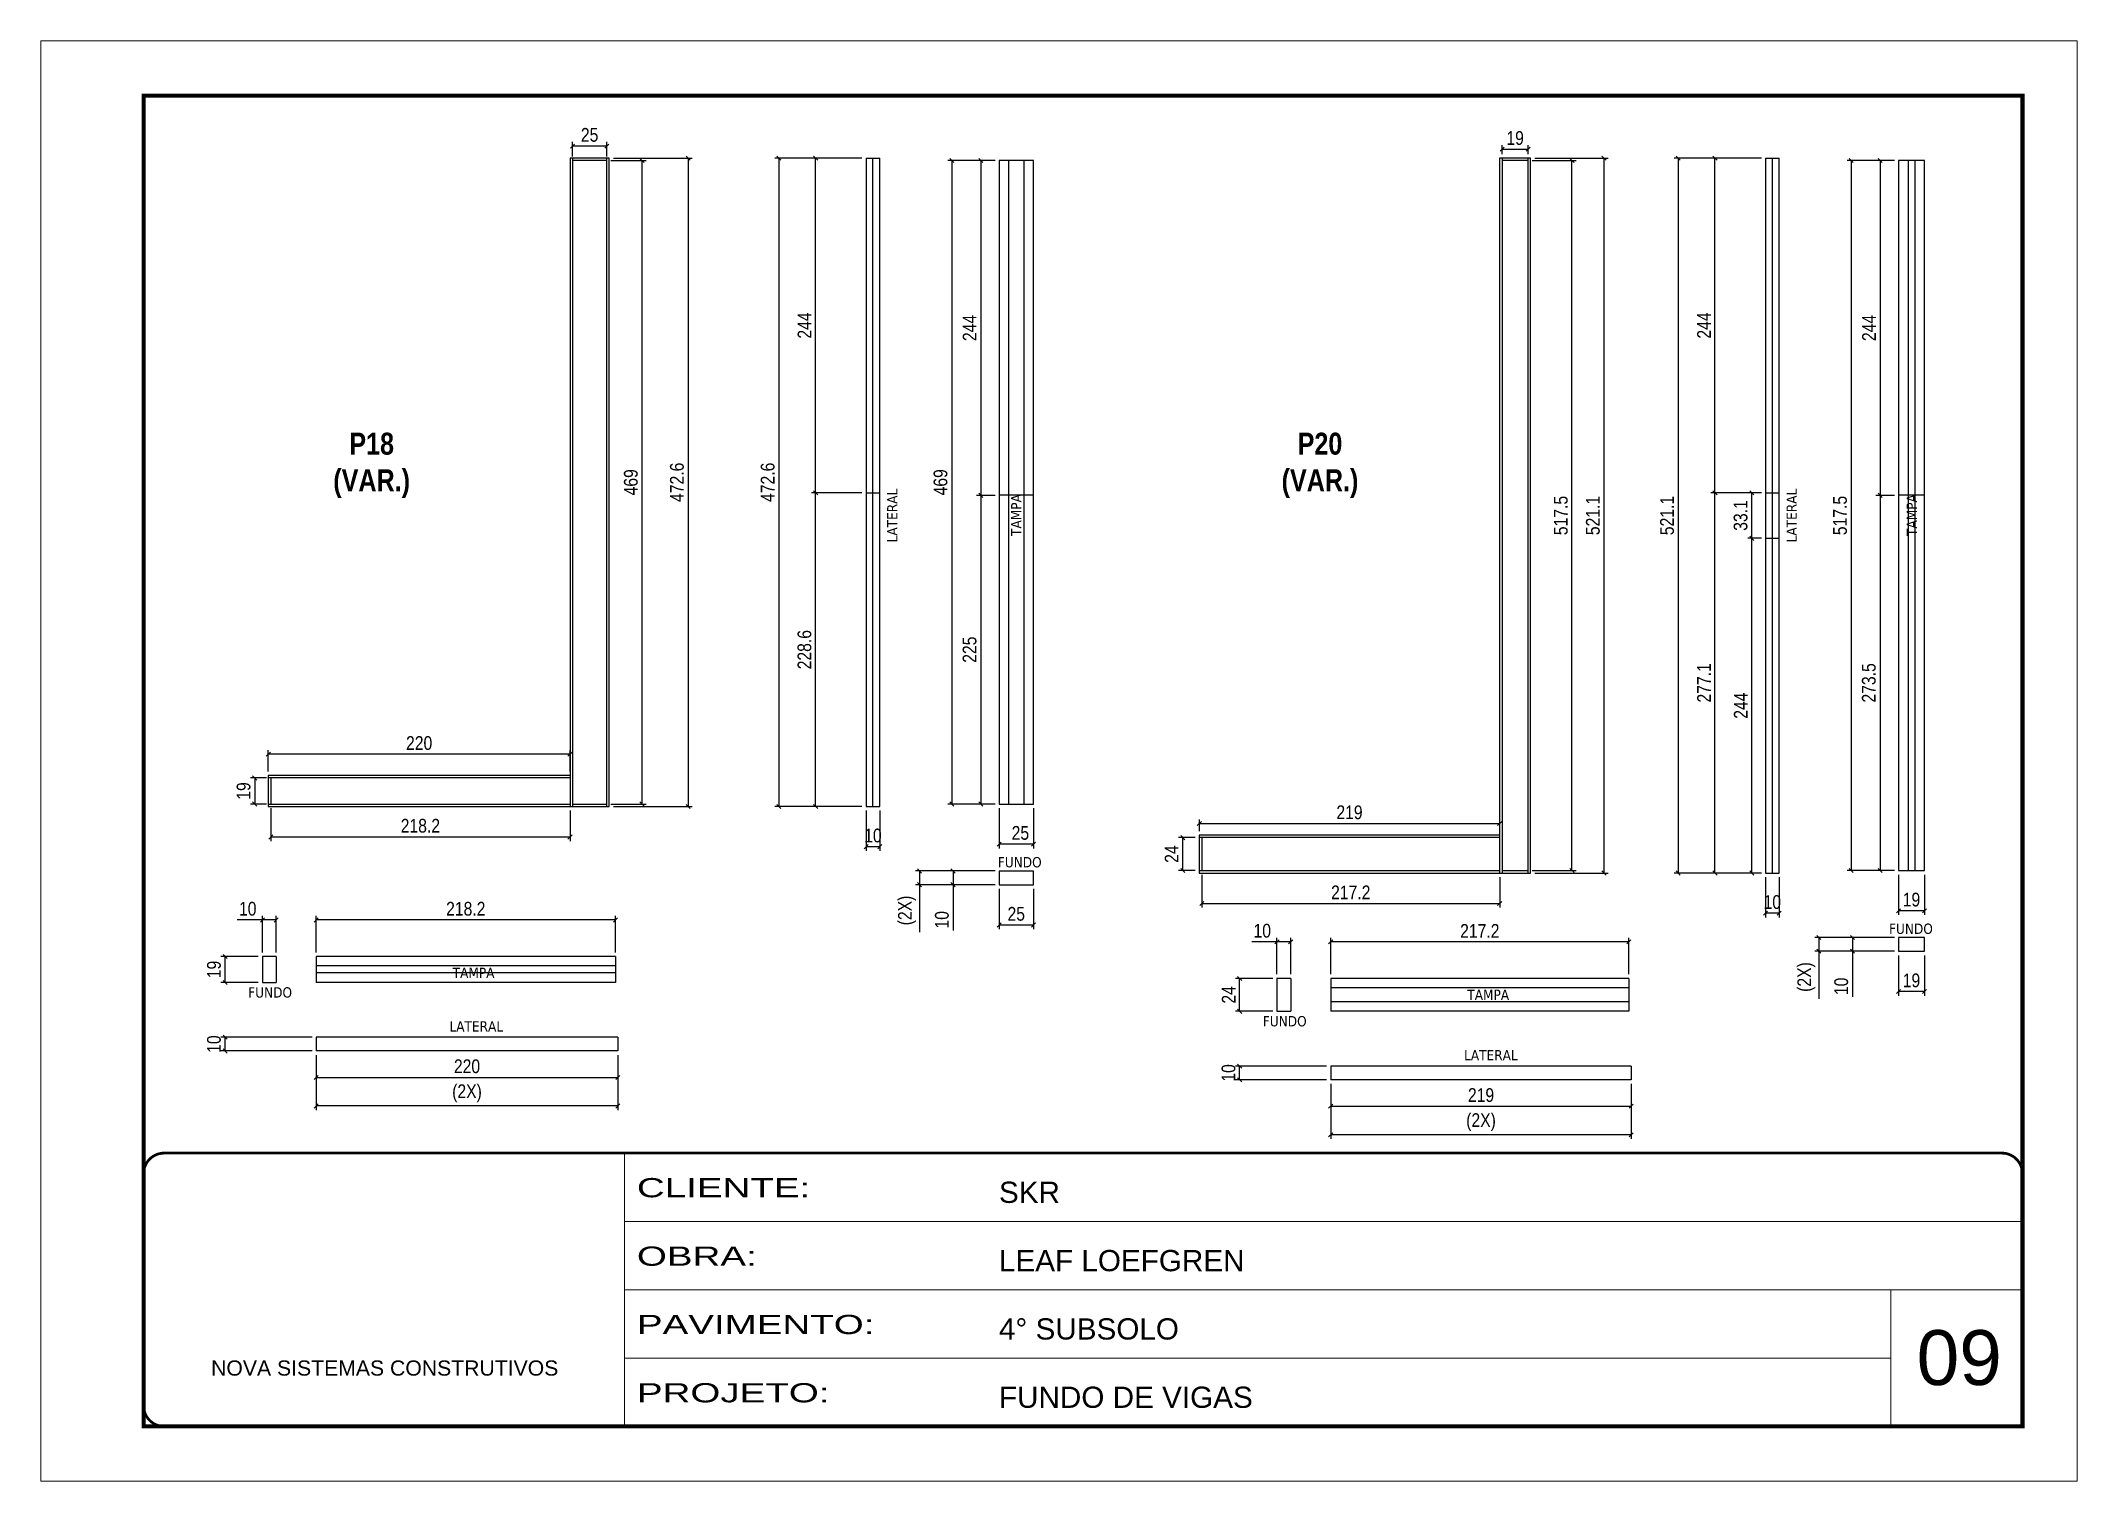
# Model space of a CAD drawing. Extents: x 1959 to 8212, y 239 to 4735.
# Drawn here: x 1959 to 3444, y 1388 to 2438 of the extents above; entities that cross this region are included whole.
import ezdxf

# ---------------------------------------------------------------- set-up
doc = ezdxf.new("R2010")
doc.units = 0
doc.linetypes.add('CONTINUO', pattern=[0])
doc.linetypes.add('DASHED', pattern=[0.75, 0.5, -0.25])
for name, color, linetype, lineweight in [('CARIMBO', 255, 'Continuous', 9), ('Folhas', 255, 'Continuous', 9), ('SARRAFO DE PRESSAO', 251, 'DASHED', 9)]:
    doc.layers.add(name, color=color, linetype=linetype, lineweight=lineweight)
for name, color, linetype in [('COTA', 241, 'Continuous'), ('F-PILARES-S', 170, 'Continuous'), ('NOMENCLATURA', 7, 'Continuous'), ('Painéis', 200, 'Continuous'), ('SARR_2.2x10', 60, 'Continuous'), ('SARR_2.2x7', 40, 'Continuous'), ('SCO-___-PIL', 5, 'Continuous'), ('texto', 7, 'Continuous')]:
    doc.layers.add(name, color=color, linetype=linetype)
doc.styles.add('ARIAL', font='arial.ttf')
doc.styles.add('COTA TECNICA', font='techl___.ttf', dxfattribs={"height": 10})
doc.styles.add('ROMANC', font='techb___.ttf', dxfattribs={"height": 2.5})
doc.styles.get("Standard").update_dxf_attribs({"font": 'arial.ttf'})
doc.styles.add('Tecnologia', font='')
doc.styles.get('Tecnologia').set_extended_font_data('Forgotten Futurist')
doc.dimstyles.new('PAINEL', dxfattribs={"dimtxt": 10, "dimasz": 3, "dimexe": 3, "dimexo": 3, "dimgap": 3, "dimtad": 1, "dimdec": 1, "dimzin": 12, "dimdsep": 46, "dimtxsty": 'COTA TECNICA', "dimblk1": 'OBLIQUE', "dimblk2": 'OBLIQUE', "dimsah": 1, "dimcen": 0.9, "dimclrd": 4, "dimclre": 4, "dimclrt": 240, "dimadec": 1, "dimazin": 3, "dimtfac": 1, "dimtdec": 1, "dimtmove": 0, "dimatfit": 3, "dimfxl": 1, "dimtolj": 1, "dimtzin": 12, "dimarcsym": 0})

msp = doc.modelspace()

# ---------------------------------------------------------------- texts
at = {"layer": 'CARIMBO', "style": 'ARIAL'}
msp.add_text('09', height=40, dxfattribs=at).set_placement((3326.63, 1458.21))
at = {"layer": 'NOMENCLATURA', "char_height": 16, "attachment_point": 2, "style": 'ROMANC'}
for s, insert in [('P18   \\P(VAR.)', (2200.07, 2152.37)), ('P20   \\P(VAR.)', (2891.57, 2152.37))]:
    msp.add_mtext_dynamic_manual_height_columns(s, width=300.2766, gutter_width=1, heights=[0], dxfattribs=dict(at, insert=insert))
at = {"layer": 'texto', "color": 0, "char_height": 7.5, "attachment_point": 5, "rotation": 90}
for s, insert in [('{\\fTahoma|b0|i0|c0|p34;\\C4;LATERAL}', (2579.69, 2091.97)), ('{\\fTahoma|b0|i0|c0|p34;\\C4;LATERAL}', (3235.51, 2091.97)), ('{\\fTahoma|b0|i0|c0|p34;\\C4;TAMPA}', (2670.06, 2092.34)), ('{\\fTahoma|b0|i0|c0|p34;\\C4;TAMPA}', (3323.05, 2092.34))]:
    msp.add_mtext(s, dxfattribs=dict(at, insert=insert))
at = {"layer": 'texto', "color": 0, "char_height": 7.5, "attachment_point": 5}
for s, insert in [('{\\fTahoma|b0|i0|c0|p34;\\C4;FUNDO}', (2672.64, 1839.23)), ('{\\fTahoma|b0|i0|c0|p34;\\C4;FUNDO}', (3322.46, 1790.73)), ('{\\fTahoma|b0|i0|c0|p34;\\C4;TAMPA}', (2274.41, 1758.64)), ('{\\fTahoma|b0|i0|c0|p34;\\C4;FUNDO}', (2126.03, 1744.31)), ('{\\fTahoma|b0|i0|c0|p34;\\C4;TAMPA}', (3014.25, 1742.64)), ('{\\fTahoma|b0|i0|c0|p34;\\C4;LATERAL}', (2276.35, 1719.64)), ('{\\fTahoma|b0|i0|c0|p34;\\C4;FUNDO}', (2865.87, 1723.32)), ('{\\fTahoma|b0|i0|c0|p34;\\C4;LATERAL}', (3016.19, 1698.64))]:
    msp.add_mtext(s, dxfattribs=dict(at, insert=insert))

# ---------------------------------------------------------------- blocks, each defined once
blk = doc.blocks.new('9999999999')
at = {"color": 30, "linetype": 'CONTINUO'}
for p, q in [((98564.6, 34230.2), (98564.6, 34429.4)), ((98564.6, 34379.6), (99584, 34379.6)), ((98564.6, 34329.8), (99488, 34329.8)), ((99584, 34329.8), (99488, 34329.8)), ((99488, 34329.8), (99488, 34230.2)), ((98564.6, 34280), (99488, 34280))]:
    blk.add_line(p, q, dxfattribs=at)
at = {"color": 30, "linetype": 'CONTINUO', "const_width": 2}
blk.add_lwpolyline([(99584, 34230.2), (99584, 34414.4, 0.414214), (99569, 34429.4), (98229, 34429.4, 0.414214), (98214, 34414.4), (98214, 34245.2, 0.414214), (98229, 34230.2), (99584, 34230.2)], format="xyb", dxfattribs=at)
at = {"layer": 'Folhas'}
blk.add_lwpolyline([(98139, 34190.2), (99624, 34190.2), (99624, 35240.2), (98139, 35240.2)], close=True, dxfattribs=at)
at = {"layer": 'Folhas', "color": 30, "const_width": 3}
blk.add_lwpolyline([(98214, 34230.2), (99584, 34230.2), (99584, 35200.2), (98214, 35200.2)], close=True, dxfattribs=at)
at = {"color": 7, "linetype": 'Continuous', "ltscale": 5, "style": 'ARIAL'}
for s, height, p in [('SKR', 15.48, (98837.7, 34393.1)), ('LEAF LOEFGREN', 15.483, (98837.7, 34343.3)), ('4° SUBSOLO', 15.48, (98837.7, 34293.5)), ('NOVA SISTEMAS CONSTRUTIVOS', 11.059, (98263.2, 34267.2)), ('FUNDO DE VIGAS', 15.483, (98837.7, 34243.7))]:
    blk.add_text(s, height=height, dxfattribs=at).set_placement(p)
at = {"layer": 'Folhas', "color": 7, "style": 'Tecnologia', "width": 1.5}
for s, p in [('CLIENTE:', (98573.7, 34397.2)), ('OBRA:', (98573.7, 34347.3)), ('PAVIMENTO:', (98573.7, 34297.5)), ('PROJETO:', (98573.7, 34247.7))]:
    blk.add_text(s, height=14, dxfattribs=at).set_placement(p)
blk = doc.blocks.new('_Oblique')
at = {"color": 0, "linetype": 'ByBlock', "lineweight": -2}
blk.add_line((-0.5, -0.5), (0.5, 0.5), dxfattribs=at)
blk = doc.blocks.new('*D455')
at = {"layer": 'COTA', "color": 4, "linetype": 'ByBlock', "lineweight": -2, "transparency": 16777216}
for p, q in [((3048.2, 2352.5), (3101.7, 2352.5)), ((3098.7, 1831.4), (3098.7, 2352.5)), ((3048.2, 1831.4), (3101.7, 1831.4))]:
    blk.add_line(p, q, dxfattribs=at)
at = {"layer": 'Defpoints', "color": 0, "linetype": 'ByBlock', "transparency": 16777216}
for p in [(3045.2, 2352.5), (3098.7, 2352.5), (3045.2, 1831.4)]:
    blk.add_point(p, dxfattribs=at)
at = {"layer": 'COTA', "color": 4, "linetype": 'ByBlock', "lineweight": -2, "transparency": 16777216, "xscale": 3, "yscale": 3, "zscale": 3}
for p, rotation in [((3098.7, 2352.5), 90), ((3098.7, 1831.4), 270)]:
    blk.add_blockref('_Oblique', p, dxfattribs=dict(at, rotation=rotation))
at = {"layer": 'COTA', "color": 240, "linetype": 'ByBlock', "transparency": 16777216, "insert": (3090.6, 2092), "char_height": 10, "attachment_point": 5, "rotation": 90, "style": 'COTA TECNICA'}
blk.add_mtext('\\A1;521.1', dxfattribs=at)
blk = doc.blocks.new('*D456')
at = {"layer": 'COTA', "color": 4, "linetype": 'ByBlock', "lineweight": -2, "transparency": 16777216}
for p, q in [((3024.4, 2355.5), (3024.4, 2362)), ((3043.4, 2355.5), (3043.4, 2362)), ((3024.4, 2359), (3043.4, 2359))]:
    blk.add_line(p, q, dxfattribs=at)
at = {"layer": 'Defpoints', "color": 0, "linetype": 'ByBlock', "transparency": 16777216}
for p in [(3024.4, 2352.5), (3043.4, 2359), (3043.4, 2352.5)]:
    blk.add_point(p, dxfattribs=at)
at = {"layer": 'COTA', "color": 4, "linetype": 'ByBlock', "lineweight": -2, "transparency": 16777216, "xscale": 3, "yscale": 3, "zscale": 3, "rotation": 180}
blk.add_blockref('_Oblique', (3024.4, 2359), dxfattribs=at)
at = {"layer": 'COTA', "color": 4, "linetype": 'ByBlock', "lineweight": -2, "transparency": 16777216, "xscale": 3, "yscale": 3, "zscale": 3}
blk.add_blockref('_Oblique', (3043.4, 2359), dxfattribs=at)
at = {"layer": 'COTA', "color": 240, "linetype": 'ByBlock', "transparency": 16777216, "insert": (3033.9, 2367.1), "char_height": 10, "attachment_point": 5, "style": 'COTA TECNICA'}
blk.add_mtext('\\A1;19', dxfattribs=at)
blk = doc.blocks.new('*D457')
at = {"layer": 'COTA', "color": 4, "linetype": 'ByBlock', "lineweight": -2, "transparency": 16777216}
for p, q in [((2803.6, 1862), (2803.6, 1870.5)), ((2803.6, 1867.5), (3022.6, 1867.5)), ((3022.6, 1862), (3022.6, 1870.5))]:
    blk.add_line(p, q, dxfattribs=at)
at = {"layer": 'Defpoints', "color": 0, "linetype": 'ByBlock', "transparency": 16777216}
for p in [(2803.6, 1859), (3022.6, 1867.5), (3022.6, 1859)]:
    blk.add_point(p, dxfattribs=at)
at = {"layer": 'COTA', "color": 4, "linetype": 'ByBlock', "lineweight": -2, "transparency": 16777216, "xscale": 3, "yscale": 3, "zscale": 3, "rotation": 180}
blk.add_blockref('_Oblique', (2803.6, 1867.5), dxfattribs=at)
at = {"layer": 'COTA', "color": 4, "linetype": 'ByBlock', "lineweight": -2, "transparency": 16777216, "xscale": 3, "yscale": 3, "zscale": 3}
blk.add_blockref('_Oblique', (3022.6, 1867.5), dxfattribs=at)
at = {"layer": 'COTA', "color": 240, "linetype": 'ByBlock', "transparency": 16777216, "insert": (2913.1, 1875.6), "char_height": 10, "attachment_point": 5, "style": 'COTA TECNICA'}
blk.add_mtext('\\A1;219', dxfattribs=at)
blk = doc.blocks.new('*D458')
at = {"layer": 'COTA', "color": 4, "linetype": 'ByBlock', "lineweight": -2, "transparency": 16777216}
for p, q in [((2800.6, 1857.2), (2788.5, 1857.2)), ((2791.5, 1833.2), (2791.5, 1857.2)), ((2800.6, 1833.2), (2788.5, 1833.2))]:
    blk.add_line(p, q, dxfattribs=at)
at = {"layer": 'Defpoints', "color": 0, "linetype": 'ByBlock', "transparency": 16777216}
for p in [(2791.5, 1857.2), (2803.6, 1857.2), (2803.6, 1833.2)]:
    blk.add_point(p, dxfattribs=at)
at = {"layer": 'COTA', "color": 4, "linetype": 'ByBlock', "lineweight": -2, "transparency": 16777216, "xscale": 3, "yscale": 3, "zscale": 3}
for p, rotation in [((2791.5, 1857.2), 90), ((2791.5, 1833.2), 270)]:
    blk.add_blockref('_Oblique', p, dxfattribs=dict(at, rotation=rotation))
at = {"layer": 'COTA', "color": 240, "linetype": 'ByBlock', "transparency": 16777216, "insert": (2783.4, 1845.2), "char_height": 10, "attachment_point": 5, "rotation": 90, "style": 'COTA TECNICA'}
blk.add_mtext('\\A1;24', dxfattribs=at)
blk = doc.blocks.new('*D459')
at = {"layer": 'COTA', "color": 4, "linetype": 'ByBlock', "lineweight": -2, "transparency": 16777216}
for p, q in [((3216.4, 1828.4), (3216.4, 1799.1)), ((3226.4, 1828.4), (3226.4, 1799.1)), ((3226.4, 1802.1), (3216.4, 1802.1))]:
    blk.add_line(p, q, dxfattribs=at)
at = {"layer": 'Defpoints', "color": 0, "linetype": 'ByBlock', "transparency": 16777216}
for p in [(3216.4, 1831.4), (3226.4, 1831.4), (3216.4, 1802.1)]:
    blk.add_point(p, dxfattribs=at)
at = {"layer": 'COTA', "color": 4, "linetype": 'ByBlock', "lineweight": -2, "transparency": 16777216, "xscale": 3, "yscale": 3, "zscale": 3, "rotation": 180}
blk.add_blockref('_Oblique', (3216.4, 1802.1), dxfattribs=at)
at = {"layer": 'COTA', "color": 4, "linetype": 'ByBlock', "lineweight": -2, "transparency": 16777216, "xscale": 3, "yscale": 3, "zscale": 3}
blk.add_blockref('_Oblique', (3226.4, 1802.1), dxfattribs=at)
at = {"layer": 'COTA', "color": 240, "linetype": 'ByBlock', "transparency": 16777216, "insert": (3221.4, 1810.2), "char_height": 10, "attachment_point": 5, "style": 'COTA TECNICA'}
blk.add_mtext('\\A1;10', dxfattribs=at)
blk = doc.blocks.new('*D460')
at = {"layer": 'COTA', "color": 4, "linetype": 'ByBlock', "lineweight": -2, "transparency": 16777216}
for p, q in [((3313.4, 1771.4), (3313.4, 1742)), ((3332.4, 1771.4), (3332.4, 1742)), ((3332.4, 1745), (3313.4, 1745))]:
    blk.add_line(p, q, dxfattribs=at)
at = {"layer": 'Defpoints', "color": 0, "linetype": 'ByBlock', "transparency": 16777216}
for p in [(3313.4, 1774.4), (3332.4, 1774.4), (3313.4, 1745)]:
    blk.add_point(p, dxfattribs=at)
at = {"layer": 'COTA', "color": 4, "linetype": 'ByBlock', "lineweight": -2, "transparency": 16777216, "xscale": 3, "yscale": 3, "zscale": 3, "rotation": 180}
blk.add_blockref('_Oblique', (3313.4, 1745), dxfattribs=at)
at = {"layer": 'COTA', "color": 4, "linetype": 'ByBlock', "lineweight": -2, "transparency": 16777216, "xscale": 3, "yscale": 3, "zscale": 3}
blk.add_blockref('_Oblique', (3332.4, 1745), dxfattribs=at)
at = {"layer": 'COTA', "color": 240, "linetype": 'ByBlock', "transparency": 16777216, "insert": (3322.9, 1753.1), "char_height": 10, "attachment_point": 5, "style": 'COTA TECNICA'}
blk.add_mtext('\\A1;19', dxfattribs=at)
blk = doc.blocks.new('*D461')
at = {"layer": 'COTA', "color": 4, "linetype": 'ByBlock', "lineweight": -2, "transparency": 16777216}
for p, q in [((3313.4, 1830.2), (3313.4, 1800.9)), ((3332.4, 1830.2), (3332.4, 1800.9)), ((3332.4, 1803.9), (3313.4, 1803.9))]:
    blk.add_line(p, q, dxfattribs=at)
at = {"layer": 'Defpoints', "color": 0, "linetype": 'ByBlock', "transparency": 16777216}
for p in [(3313.4, 1833.2), (3332.4, 1833.2), (3313.4, 1803.9)]:
    blk.add_point(p, dxfattribs=at)
at = {"layer": 'COTA', "color": 4, "linetype": 'ByBlock', "lineweight": -2, "transparency": 16777216, "xscale": 3, "yscale": 3, "zscale": 3, "rotation": 180}
blk.add_blockref('_Oblique', (3313.4, 1803.9), dxfattribs=at)
at = {"layer": 'COTA', "color": 4, "linetype": 'ByBlock', "lineweight": -2, "transparency": 16777216, "xscale": 3, "yscale": 3, "zscale": 3}
blk.add_blockref('_Oblique', (3332.4, 1803.9), dxfattribs=at)
at = {"layer": 'COTA', "color": 240, "linetype": 'ByBlock', "transparency": 16777216, "insert": (3322.9, 1812), "char_height": 10, "attachment_point": 5, "style": 'COTA TECNICA'}
blk.add_mtext('\\A1;19', dxfattribs=at)
blk = doc.blocks.new('*D462')
at = {"layer": 'COTA', "color": 4, "linetype": 'ByBlock', "lineweight": -2, "transparency": 16777216}
for p, q in [((3310.4, 1784.4), (3276.8, 1784.4)), ((3279.8, 1784.4), (3279.8, 1774.4)), ((3310.4, 1774.4), (3276.8, 1774.4)), ((3279.8, 1774.4), (3279.8, 1741.1))]:
    blk.add_line(p, q, dxfattribs=at)
at = {"layer": 'Defpoints', "color": 0, "linetype": 'ByBlock', "transparency": 16777216}
for p in [(3279.8, 1784.4), (3313.4, 1784.4), (3313.4, 1774.4)]:
    blk.add_point(p, dxfattribs=at)
at = {"layer": 'COTA', "color": 4, "linetype": 'ByBlock', "lineweight": -2, "transparency": 16777216, "xscale": 3, "yscale": 3, "zscale": 3}
for p, rotation in [((3279.8, 1784.4), 90), ((3279.8, 1774.4), 270)]:
    blk.add_blockref('_Oblique', p, dxfattribs=dict(at, rotation=rotation))
at = {"layer": 'COTA', "color": 240, "linetype": 'ByBlock', "transparency": 16777216, "insert": (3271.7, 1748.8), "char_height": 10, "attachment_point": 5, "rotation": 90, "style": 'COTA TECNICA'}
blk.add_mtext('\\A1;10', dxfattribs=at)
blk = doc.blocks.new('*D463')
at = {"layer": 'COTA', "color": 4, "linetype": 'ByBlock', "lineweight": -2, "transparency": 16777216}
for p, q in [((3310.4, 1784.4), (3252.4, 1784.4)), ((3255.4, 1784.4), (3255.4, 1774.4)), ((3310.4, 1774.4), (3252.4, 1774.4)), ((3255.4, 1774.4), (3255.4, 1739.7))]:
    blk.add_line(p, q, dxfattribs=at)
at = {"layer": 'Defpoints', "color": 0, "linetype": 'ByBlock', "transparency": 16777216}
for p in [(3313.4, 1784.4), (3255.4, 1774.4), (3313.4, 1774.4)]:
    blk.add_point(p, dxfattribs=at)
at = {"layer": 'COTA', "color": 4, "linetype": 'ByBlock', "lineweight": -2, "transparency": 16777216, "xscale": 3, "yscale": 3, "zscale": 3}
for p, rotation in [((3255.4, 1784.4), 90), ((3255.4, 1774.4), 270)]:
    blk.add_blockref('_Oblique', p, dxfattribs=dict(at, rotation=rotation))
at = {"layer": 'COTA', "color": 240, "linetype": 'ByBlock', "transparency": 16777216, "insert": (3246.2, 1755.6), "char_height": 10, "attachment_point": 5, "rotation": 90, "style": 'COTA TECNICA'}
blk.add_mtext('\\A1;(2X)', dxfattribs=at)
blk = doc.blocks.new('*D464')
at = {"layer": 'COTA', "color": 4, "linetype": 'ByBlock', "lineweight": -2, "transparency": 16777216}
for p, q in [((3310.4, 2350.7), (3275.9, 2350.7)), ((3278.9, 2350.7), (3278.9, 1833.2)), ((3310.4, 1833.2), (3275.9, 1833.2))]:
    blk.add_line(p, q, dxfattribs=at)
at = {"layer": 'Defpoints', "color": 0, "linetype": 'ByBlock', "transparency": 16777216}
for p in [(3313.4, 2350.7), (3278.9, 1833.2), (3313.4, 1833.2)]:
    blk.add_point(p, dxfattribs=at)
at = {"layer": 'COTA', "color": 4, "linetype": 'ByBlock', "lineweight": -2, "transparency": 16777216, "xscale": 3, "yscale": 3, "zscale": 3}
for p, rotation in [((3278.9, 2350.7), 90), ((3278.9, 1833.2), 270)]:
    blk.add_blockref('_Oblique', p, dxfattribs=dict(at, rotation=rotation))
at = {"layer": 'COTA', "color": 240, "linetype": 'ByBlock', "transparency": 16777216, "insert": (3270.8, 2092), "char_height": 10, "attachment_point": 5, "rotation": 90, "style": 'COTA TECNICA'}
blk.add_mtext('\\A1;517.5', dxfattribs=at)
blk = doc.blocks.new('*D465')
at = {"layer": 'COTA', "color": 4, "linetype": 'ByBlock', "lineweight": -2, "transparency": 16777216}
for p, q in [((3213.4, 2352.5), (3149.8, 2352.5)), ((3152.8, 2352.5), (3152.8, 1831.4)), ((3213.4, 1831.4), (3149.8, 1831.4))]:
    blk.add_line(p, q, dxfattribs=at)
at = {"layer": 'Defpoints', "color": 0, "linetype": 'ByBlock', "transparency": 16777216}
for p in [(3216.4, 2352.5), (3152.8, 1831.4), (3216.4, 1831.4)]:
    blk.add_point(p, dxfattribs=at)
at = {"layer": 'COTA', "color": 4, "linetype": 'ByBlock', "lineweight": -2, "transparency": 16777216, "xscale": 3, "yscale": 3, "zscale": 3}
for p, rotation in [((3152.8, 2352.5), 90), ((3152.8, 1831.4), 270)]:
    blk.add_blockref('_Oblique', p, dxfattribs=dict(at, rotation=rotation))
at = {"layer": 'COTA', "color": 240, "linetype": 'ByBlock', "transparency": 16777216, "insert": (3144.7, 2092), "char_height": 10, "attachment_point": 5, "rotation": 90, "style": 'COTA TECNICA'}
blk.add_mtext('\\A1;521.1', dxfattribs=at)
blk = doc.blocks.new('*D466')
at = {"layer": 'COTA', "color": 4, "linetype": 'ByBlock', "lineweight": -2, "transparency": 16777216}
for p, q in [((3213.4, 2108.5), (3176.6, 2108.5)), ((3179.6, 1831.4), (3179.6, 2108.5)), ((3213.4, 1831.4), (3176.6, 1831.4))]:
    blk.add_line(p, q, dxfattribs=at)
at = {"layer": 'Defpoints', "color": 0, "linetype": 'ByBlock', "transparency": 16777216}
for p in [(3179.6, 2108.5), (3216.4, 2108.5), (3216.4, 1831.4)]:
    blk.add_point(p, dxfattribs=at)
at = {"layer": 'COTA', "color": 4, "linetype": 'ByBlock', "lineweight": -2, "transparency": 16777216, "xscale": 3, "yscale": 3, "zscale": 3}
for p, rotation in [((3179.6, 2108.5), 90), ((3179.6, 1831.4), 270)]:
    blk.add_blockref('_Oblique', p, dxfattribs=dict(at, rotation=rotation))
at = {"layer": 'COTA', "color": 240, "linetype": 'ByBlock', "transparency": 16777216, "insert": (3171.6, 1970), "char_height": 10, "attachment_point": 5, "rotation": 90, "style": 'COTA TECNICA'}
blk.add_mtext('\\A1;277.1', dxfattribs=at)
blk = doc.blocks.new('*D467')
at = {"layer": 'COTA', "color": 4, "linetype": 'ByBlock', "lineweight": -2, "transparency": 16777216}
for p, q in [((3213.4, 2352.5), (3176.6, 2352.5)), ((3179.6, 2108.5), (3179.6, 2352.5)), ((3213.4, 2108.5), (3176.6, 2108.5))]:
    blk.add_line(p, q, dxfattribs=at)
at = {"layer": 'Defpoints', "color": 0, "linetype": 'ByBlock', "transparency": 16777216}
for p in [(3179.6, 2352.5), (3216.4, 2352.5), (3216.4, 2108.5)]:
    blk.add_point(p, dxfattribs=at)
at = {"layer": 'COTA', "color": 4, "linetype": 'ByBlock', "lineweight": -2, "transparency": 16777216, "xscale": 3, "yscale": 3, "zscale": 3}
for p, rotation in [((3179.6, 2352.5), 90), ((3179.6, 2108.5), 270)]:
    blk.add_blockref('_Oblique', p, dxfattribs=dict(at, rotation=rotation))
at = {"layer": 'COTA', "color": 240, "linetype": 'ByBlock', "transparency": 16777216, "insert": (3171.6, 2230.5), "char_height": 10, "attachment_point": 5, "rotation": 90, "style": 'COTA TECNICA'}
blk.add_mtext('\\A1;244', dxfattribs=at)
blk = doc.blocks.new('*D468')
at = {"layer": 'COTA', "color": 4, "linetype": 'ByBlock', "lineweight": -2, "transparency": 16777216}
for p, q in [((3213.4, 2075.4), (3203.5, 2075.4)), ((3206.5, 1831.4), (3206.5, 2075.4)), ((3213.4, 1831.4), (3203.5, 1831.4))]:
    blk.add_line(p, q, dxfattribs=at)
at = {"layer": 'Defpoints', "color": 0, "linetype": 'ByBlock', "transparency": 16777216}
for p in [(3206.5, 2075.4), (3216.4, 2075.4), (3216.4, 1831.4)]:
    blk.add_point(p, dxfattribs=at)
at = {"layer": 'COTA', "color": 4, "linetype": 'ByBlock', "lineweight": -2, "transparency": 16777216, "xscale": 3, "yscale": 3, "zscale": 3}
for p, rotation in [((3206.5, 2075.4), 90), ((3206.5, 1831.4), 270)]:
    blk.add_blockref('_Oblique', p, dxfattribs=dict(at, rotation=rotation))
at = {"layer": 'COTA', "color": 240, "linetype": 'ByBlock', "transparency": 16777216, "insert": (3198.4, 1953.4), "char_height": 10, "attachment_point": 5, "rotation": 90, "style": 'COTA TECNICA'}
blk.add_mtext('\\A1;244', dxfattribs=at)
blk = doc.blocks.new('*D469')
at = {"layer": 'COTA', "color": 4, "linetype": 'ByBlock', "lineweight": -2, "transparency": 16777216}
for p, q in [((3213.4, 2108.5), (3203.5, 2108.5)), ((3206.5, 2075.4), (3206.5, 2108.5)), ((3213.4, 2075.4), (3203.5, 2075.4))]:
    blk.add_line(p, q, dxfattribs=at)
at = {"layer": 'Defpoints', "color": 0, "linetype": 'ByBlock', "transparency": 16777216}
for p in [(3206.5, 2108.5), (3216.4, 2108.5), (3216.4, 2075.4)]:
    blk.add_point(p, dxfattribs=at)
at = {"layer": 'COTA', "color": 4, "linetype": 'ByBlock', "lineweight": -2, "transparency": 16777216, "xscale": 3, "yscale": 3, "zscale": 3}
for p, rotation in [((3206.5, 2108.5), 90), ((3206.5, 2075.4), 270)]:
    blk.add_blockref('_Oblique', p, dxfattribs=dict(at, rotation=rotation))
at = {"layer": 'COTA', "color": 240, "linetype": 'ByBlock', "transparency": 16777216, "insert": (3198.3, 2092), "char_height": 10, "attachment_point": 5, "rotation": 90, "style": 'COTA TECNICA'}
blk.add_mtext('\\A1;33.1', dxfattribs=at)
blk = doc.blocks.new('*D470')
at = {"layer": 'COTA', "color": 4, "linetype": 'ByBlock', "lineweight": -2, "transparency": 16777216}
for p, q in [((3310.4, 2350.7), (3297, 2350.7)), ((3300, 2350.7), (3300, 2106.7)), ((3310.4, 2106.7), (3297, 2106.7))]:
    blk.add_line(p, q, dxfattribs=at)
at = {"layer": 'Defpoints', "color": 0, "linetype": 'ByBlock', "transparency": 16777216}
for p in [(3313.4, 2350.7), (3300, 2106.7), (3313.4, 2106.7)]:
    blk.add_point(p, dxfattribs=at)
at = {"layer": 'COTA', "color": 4, "linetype": 'ByBlock', "lineweight": -2, "transparency": 16777216, "xscale": 3, "yscale": 3, "zscale": 3}
for p, rotation in [((3300, 2350.7), 90), ((3300, 2106.7), 270)]:
    blk.add_blockref('_Oblique', p, dxfattribs=dict(at, rotation=rotation))
at = {"layer": 'COTA', "color": 240, "linetype": 'ByBlock', "transparency": 16777216, "insert": (3291.9, 2228.7), "char_height": 10, "attachment_point": 5, "rotation": 90, "style": 'COTA TECNICA'}
blk.add_mtext('\\A1;244', dxfattribs=at)
blk = doc.blocks.new('*D471')
at = {"layer": 'COTA', "color": 4, "linetype": 'ByBlock', "lineweight": -2, "transparency": 16777216}
for p, q in [((3310.4, 2106.7), (3297, 2106.7)), ((3300, 2106.7), (3300, 1833.2)), ((3310.4, 1833.2), (3297, 1833.2))]:
    blk.add_line(p, q, dxfattribs=at)
at = {"layer": 'Defpoints', "color": 0, "linetype": 'ByBlock', "transparency": 16777216}
for p in [(3313.4, 2106.7), (3300, 1833.2), (3313.4, 1833.2)]:
    blk.add_point(p, dxfattribs=at)
at = {"layer": 'COTA', "color": 4, "linetype": 'ByBlock', "lineweight": -2, "transparency": 16777216, "xscale": 3, "yscale": 3, "zscale": 3}
for p, rotation in [((3300, 2106.7), 90), ((3300, 1833.2), 270)]:
    blk.add_blockref('_Oblique', p, dxfattribs=dict(at, rotation=rotation))
at = {"layer": 'COTA', "color": 240, "linetype": 'ByBlock', "transparency": 16777216, "insert": (3291.8, 1970), "char_height": 10, "attachment_point": 5, "rotation": 90, "style": 'COTA TECNICA'}
blk.add_mtext('\\A1;273.5', dxfattribs=at)
blk = doc.blocks.new('*D472')
at = {"layer": 'COTA', "color": 4, "linetype": 'ByBlock', "lineweight": -2, "transparency": 16777216}
for p, q in [((2899.4, 1757.6), (2899.4, 1784.2)), ((3116.7, 1757.6), (3116.7, 1784.2)), ((3116.7, 1781.2), (2899.4, 1781.2))]:
    blk.add_line(p, q, dxfattribs=at)
at = {"layer": 'Defpoints', "color": 0, "linetype": 'ByBlock', "transparency": 16777216}
for p in [(2899.4, 1781.2), (2899.4, 1754.6), (3116.7, 1754.6)]:
    blk.add_point(p, dxfattribs=at)
at = {"layer": 'COTA', "color": 4, "linetype": 'ByBlock', "lineweight": -2, "transparency": 16777216, "xscale": 3, "yscale": 3, "zscale": 3, "rotation": 180}
blk.add_blockref('_Oblique', (2899.4, 1781.2), dxfattribs=at)
at = {"layer": 'COTA', "color": 4, "linetype": 'ByBlock', "lineweight": -2, "transparency": 16777216, "xscale": 3, "yscale": 3, "zscale": 3}
blk.add_blockref('_Oblique', (3116.7, 1781.2), dxfattribs=at)
at = {"layer": 'COTA', "color": 240, "linetype": 'ByBlock', "transparency": 16777216, "insert": (3008.1, 1789.2), "char_height": 10, "attachment_point": 5, "style": 'COTA TECNICA'}
blk.add_mtext('\\A1;217.2', dxfattribs=at)
blk = doc.blocks.new('*D473')
at = {"layer": 'COTA', "color": 4, "linetype": 'ByBlock', "lineweight": -2, "transparency": 16777216}
for p, q in [((2857.2, 1754.6), (2830, 1754.6)), ((2833, 1730.6), (2833, 1754.6)), ((2857.2, 1730.6), (2830, 1730.6))]:
    blk.add_line(p, q, dxfattribs=at)
at = {"layer": 'Defpoints', "color": 0, "linetype": 'ByBlock', "transparency": 16777216}
for p in [(2833, 1754.6), (2860.2, 1754.6), (2860.2, 1730.6)]:
    blk.add_point(p, dxfattribs=at)
at = {"layer": 'COTA', "color": 4, "linetype": 'ByBlock', "lineweight": -2, "transparency": 16777216, "xscale": 3, "yscale": 3, "zscale": 3}
for p, rotation in [((2833, 1754.6), 90), ((2833, 1730.6), 270)]:
    blk.add_blockref('_Oblique', p, dxfattribs=dict(at, rotation=rotation))
at = {"layer": 'COTA', "color": 240, "linetype": 'ByBlock', "transparency": 16777216, "insert": (2825, 1742.6), "char_height": 10, "attachment_point": 5, "rotation": 90, "style": 'COTA TECNICA'}
blk.add_mtext('\\A1;24', dxfattribs=at)
blk = doc.blocks.new('*D474')
at = {"layer": 'COTA', "color": 4, "linetype": 'ByBlock', "lineweight": -2, "transparency": 16777216}
for p, q in [((2860.2, 1757.6), (2860.2, 1784.2)), ((2870.2, 1757.6), (2870.2, 1784.2)), ((2860.2, 1781.2), (2841.8, 1781.2)), ((2870.2, 1781.2), (2860.2, 1781.2))]:
    blk.add_line(p, q, dxfattribs=at)
at = {"layer": 'Defpoints', "color": 0, "linetype": 'ByBlock', "transparency": 16777216}
for p in [(2860.2, 1781.2), (2860.2, 1754.6), (2870.2, 1754.6)]:
    blk.add_point(p, dxfattribs=at)
at = {"layer": 'COTA', "color": 4, "linetype": 'ByBlock', "lineweight": -2, "transparency": 16777216, "xscale": 3, "yscale": 3, "zscale": 3, "rotation": 180}
blk.add_blockref('_Oblique', (2860.2, 1781.2), dxfattribs=at)
at = {"layer": 'COTA', "color": 4, "linetype": 'ByBlock', "lineweight": -2, "transparency": 16777216, "xscale": 3, "yscale": 3, "zscale": 3}
blk.add_blockref('_Oblique', (2870.2, 1781.2), dxfattribs=at)
at = {"layer": 'COTA', "color": 240, "linetype": 'ByBlock', "transparency": 16777216, "insert": (2849.5, 1789.3), "char_height": 10, "attachment_point": 5, "style": 'COTA TECNICA'}
blk.add_mtext('\\A1;10', dxfattribs=at)
blk = doc.blocks.new('*D413')
at = {"layer": 'COTA', "color": 4, "linetype": 'ByBlock', "lineweight": -2, "transparency": 16777216}
for p, q in [((2899.4, 1677.7), (2899.4, 1658.4)), ((3118.5, 1677.7), (3118.5, 1658.4)), ((2899.4, 1661.4), (3118.5, 1661.4))]:
    blk.add_line(p, q, dxfattribs=at)
at = {"layer": 'Defpoints', "color": 0, "linetype": 'ByBlock', "transparency": 16777216}
for p in [(2899.4, 1680.7), (3118.5, 1680.7), (3118.5, 1661.4)]:
    blk.add_point(p, dxfattribs=at)
at = {"layer": 'COTA', "color": 4, "linetype": 'ByBlock', "lineweight": -2, "transparency": 16777216, "xscale": 3, "yscale": 3, "zscale": 3, "rotation": 180}
blk.add_blockref('_Oblique', (2899.4, 1661.4), dxfattribs=at)
at = {"layer": 'COTA', "color": 4, "linetype": 'ByBlock', "lineweight": -2, "transparency": 16777216, "xscale": 3, "yscale": 3, "zscale": 3}
blk.add_blockref('_Oblique', (3118.5, 1661.4), dxfattribs=at)
at = {"layer": 'COTA', "color": 240, "linetype": 'ByBlock', "transparency": 16777216, "insert": (3009, 1669.5), "char_height": 10, "attachment_point": 5, "style": 'COTA TECNICA'}
blk.add_mtext('\\A1;219', dxfattribs=at)
blk = doc.blocks.new('*D414')
at = {"layer": 'COTA', "color": 4, "linetype": 'ByBlock', "lineweight": -2, "transparency": 16777216}
for p, q in [((2896.4, 1690.7), (2830, 1690.7)), ((2896.4, 1680.7), (2830, 1680.7)), ((2833, 1680.7), (2833, 1690.7))]:
    blk.add_line(p, q, dxfattribs=at)
at = {"layer": 'Defpoints', "color": 0, "linetype": 'ByBlock', "transparency": 16777216}
for p in [(2833, 1690.7), (2899.4, 1690.7), (2899.4, 1680.7)]:
    blk.add_point(p, dxfattribs=at)
at = {"layer": 'COTA', "color": 4, "linetype": 'ByBlock', "lineweight": -2, "transparency": 16777216, "xscale": 3, "yscale": 3, "zscale": 3}
for p, rotation in [((2833, 1690.7), 90), ((2833, 1680.7), 270)]:
    blk.add_blockref('_Oblique', p, dxfattribs=dict(at, rotation=rotation))
at = {"layer": 'COTA', "color": 240, "linetype": 'ByBlock', "transparency": 16777216, "insert": (2824.9, 1685.7), "char_height": 10, "attachment_point": 5, "rotation": 90, "style": 'COTA TECNICA'}
blk.add_mtext('\\A1;10', dxfattribs=at)
blk = doc.blocks.new('*D415')
at = {"layer": 'COTA', "color": 4, "linetype": 'ByBlock', "lineweight": -2, "transparency": 16777216}
for p, q in [((2899.4, 1677.7), (2899.4, 1637.6)), ((3118.5, 1677.7), (3118.5, 1637.6)), ((3118.5, 1640.6), (2899.4, 1640.6))]:
    blk.add_line(p, q, dxfattribs=at)
at = {"layer": 'Defpoints', "color": 0, "linetype": 'ByBlock', "transparency": 16777216}
for p in [(2899.4, 1680.7), (3118.5, 1680.7), (2899.4, 1640.6)]:
    blk.add_point(p, dxfattribs=at)
at = {"layer": 'COTA', "color": 4, "linetype": 'ByBlock', "lineweight": -2, "transparency": 16777216, "xscale": 3, "yscale": 3, "zscale": 3, "rotation": 180}
blk.add_blockref('_Oblique', (2899.4, 1640.6), dxfattribs=at)
at = {"layer": 'COTA', "color": 4, "linetype": 'ByBlock', "lineweight": -2, "transparency": 16777216, "xscale": 3, "yscale": 3, "zscale": 3}
blk.add_blockref('_Oblique', (3118.5, 1640.6), dxfattribs=at)
at = {"layer": 'COTA', "color": 240, "linetype": 'ByBlock', "transparency": 16777216, "insert": (3009, 1649.8), "char_height": 10, "attachment_point": 5, "style": 'COTA TECNICA'}
blk.add_mtext('\\A1;(2X)', dxfattribs=at)
blk = doc.blocks.new('*D416')
at = {"layer": 'COTA', "color": 4, "linetype": 'ByBlock', "lineweight": -2, "transparency": 16777216}
for p, q in [((2805.4, 1830.2), (2805.4, 1806.2)), ((3022.6, 1828.4), (3022.6, 1806.2)), ((2805.4, 1809.2), (3022.6, 1809.2))]:
    blk.add_line(p, q, dxfattribs=at)
at = {"layer": 'Defpoints', "color": 0, "linetype": 'ByBlock', "transparency": 16777216}
for p in [(2805.4, 1833.2), (3022.6, 1831.4), (3022.6, 1809.2)]:
    blk.add_point(p, dxfattribs=at)
at = {"layer": 'COTA', "color": 4, "linetype": 'ByBlock', "lineweight": -2, "transparency": 16777216, "xscale": 3, "yscale": 3, "zscale": 3, "rotation": 180}
blk.add_blockref('_Oblique', (2805.4, 1809.2), dxfattribs=at)
at = {"layer": 'COTA', "color": 4, "linetype": 'ByBlock', "lineweight": -2, "transparency": 16777216, "xscale": 3, "yscale": 3, "zscale": 3}
blk.add_blockref('_Oblique', (3022.6, 1809.2), dxfattribs=at)
at = {"layer": 'COTA', "color": 240, "linetype": 'ByBlock', "transparency": 16777216, "insert": (2914, 1817.3), "char_height": 10, "attachment_point": 5, "style": 'COTA TECNICA'}
blk.add_mtext('\\A1;217.2', dxfattribs=at)
blk = doc.blocks.new('*D417')
at = {"layer": 'COTA', "color": 4, "linetype": 'ByBlock', "lineweight": -2, "transparency": 16777216}
for p, q in [((2374.5, 2350.7), (2400.2, 2350.7)), ((2397.2, 1881.7), (2397.2, 2350.7)), ((2374.5, 1881.7), (2400.2, 1881.7))]:
    blk.add_line(p, q, dxfattribs=at)
at = {"layer": 'Defpoints', "color": 0, "linetype": 'ByBlock', "transparency": 16777216}
for p in [(2371.5, 2350.7), (2397.2, 2350.7), (2371.5, 1881.7)]:
    blk.add_point(p, dxfattribs=at)
at = {"layer": 'COTA', "color": 4, "linetype": 'ByBlock', "lineweight": -2, "transparency": 16777216, "xscale": 3, "yscale": 3, "zscale": 3}
for p, rotation in [((2397.2, 2350.7), 90), ((2397.2, 1881.7), 270)]:
    blk.add_blockref('_Oblique', p, dxfattribs=dict(at, rotation=rotation))
at = {"layer": 'COTA', "color": 240, "linetype": 'ByBlock', "transparency": 16777216, "insert": (2389.1, 2116.2), "char_height": 10, "attachment_point": 5, "rotation": 90, "style": 'COTA TECNICA'}
blk.add_mtext('\\A1;469', dxfattribs=at)
blk = doc.blocks.new('*D418')
at = {"layer": 'COTA', "color": 4, "linetype": 'ByBlock', "lineweight": -2, "transparency": 16777216}
for p, q in [((2376.3, 2352.5), (2433.8, 2352.5)), ((2430.8, 2352.5), (2430.8, 1879.9)), ((2376.3, 1879.9), (2433.8, 1879.9))]:
    blk.add_line(p, q, dxfattribs=at)
at = {"layer": 'Defpoints', "color": 0, "linetype": 'ByBlock', "transparency": 16777216}
for p in [(2373.3, 2352.5), (2373.3, 1879.9), (2430.8, 1879.9)]:
    blk.add_point(p, dxfattribs=at)
at = {"layer": 'COTA', "color": 4, "linetype": 'ByBlock', "lineweight": -2, "transparency": 16777216, "xscale": 3, "yscale": 3, "zscale": 3}
for p, rotation in [((2430.8, 2352.5), 90), ((2430.8, 1879.9), 270)]:
    blk.add_blockref('_Oblique', p, dxfattribs=dict(at, rotation=rotation))
at = {"layer": 'COTA', "color": 240, "linetype": 'ByBlock', "transparency": 16777216, "insert": (2422.7, 2116.2), "char_height": 10, "attachment_point": 5, "rotation": 90, "style": 'COTA TECNICA'}
blk.add_mtext('\\A1;472.6', dxfattribs=at)
blk = doc.blocks.new('*D419')
at = {"layer": 'COTA', "color": 4, "linetype": 'ByBlock', "lineweight": -2, "transparency": 16777216}
for p, q in [((2346.5, 2353.7), (2346.5, 2364.3)), ((2371.5, 2361.3), (2346.5, 2361.3)), ((2371.5, 2353.7), (2371.5, 2364.3))]:
    blk.add_line(p, q, dxfattribs=at)
at = {"layer": 'Defpoints', "color": 0, "linetype": 'ByBlock', "transparency": 16777216}
for p in [(2346.5, 2361.3), (2346.5, 2350.7), (2371.5, 2350.7)]:
    blk.add_point(p, dxfattribs=at)
at = {"layer": 'COTA', "color": 4, "linetype": 'ByBlock', "lineweight": -2, "transparency": 16777216, "xscale": 3, "yscale": 3, "zscale": 3, "rotation": 180}
blk.add_blockref('_Oblique', (2346.5, 2361.3), dxfattribs=at)
at = {"layer": 'COTA', "color": 4, "linetype": 'ByBlock', "lineweight": -2, "transparency": 16777216, "xscale": 3, "yscale": 3, "zscale": 3}
blk.add_blockref('_Oblique', (2371.5, 2361.3), dxfattribs=at)
at = {"layer": 'COTA', "color": 240, "linetype": 'ByBlock', "transparency": 16777216, "insert": (2359, 2369.4), "char_height": 10, "attachment_point": 5, "style": 'COTA TECNICA'}
blk.add_mtext('\\A1;25', dxfattribs=at)
blk = doc.blocks.new('*D420')
at = {"layer": 'COTA', "color": 4, "linetype": 'ByBlock', "lineweight": -2, "transparency": 16777216}
for p, q in [((2124.7, 1905.5), (2124.7, 1921)), ((2344.7, 1918), (2124.7, 1918)), ((2344.7, 1905.5), (2344.7, 1921))]:
    blk.add_line(p, q, dxfattribs=at)
at = {"layer": 'Defpoints', "color": 0, "linetype": 'ByBlock', "transparency": 16777216}
for p in [(2124.7, 1918), (2124.7, 1902.5), (2344.7, 1902.5)]:
    blk.add_point(p, dxfattribs=at)
at = {"layer": 'COTA', "color": 4, "linetype": 'ByBlock', "lineweight": -2, "transparency": 16777216, "xscale": 3, "yscale": 3, "zscale": 3, "rotation": 180}
blk.add_blockref('_Oblique', (2124.7, 1918), dxfattribs=at)
at = {"layer": 'COTA', "color": 4, "linetype": 'ByBlock', "lineweight": -2, "transparency": 16777216, "xscale": 3, "yscale": 3, "zscale": 3}
blk.add_blockref('_Oblique', (2344.7, 1918), dxfattribs=at)
at = {"layer": 'COTA', "color": 240, "linetype": 'ByBlock', "transparency": 16777216, "insert": (2234.7, 1926.1), "char_height": 10, "attachment_point": 5, "style": 'COTA TECNICA'}
blk.add_mtext('\\A1;220', dxfattribs=at)
blk = doc.blocks.new('*D421')
at = {"layer": 'COTA', "color": 4, "linetype": 'ByBlock', "lineweight": -2, "transparency": 16777216}
for p, q in [((2126.5, 1878.7), (2126.5, 1854.7)), ((2344.7, 1876.9), (2344.7, 1854.7)), ((2126.5, 1857.7), (2344.7, 1857.7))]:
    blk.add_line(p, q, dxfattribs=at)
at = {"layer": 'Defpoints', "color": 0, "linetype": 'ByBlock', "transparency": 16777216}
for p in [(2126.5, 1881.7), (2344.7, 1879.9), (2344.7, 1857.7)]:
    blk.add_point(p, dxfattribs=at)
at = {"layer": 'COTA', "color": 4, "linetype": 'ByBlock', "lineweight": -2, "transparency": 16777216, "xscale": 3, "yscale": 3, "zscale": 3, "rotation": 180}
blk.add_blockref('_Oblique', (2126.5, 1857.7), dxfattribs=at)
at = {"layer": 'COTA', "color": 4, "linetype": 'ByBlock', "lineweight": -2, "transparency": 16777216, "xscale": 3, "yscale": 3, "zscale": 3}
blk.add_blockref('_Oblique', (2344.7, 1857.7), dxfattribs=at)
at = {"layer": 'COTA', "color": 240, "linetype": 'ByBlock', "transparency": 16777216, "insert": (2235.6, 1865.8), "char_height": 10, "attachment_point": 5, "style": 'COTA TECNICA'}
blk.add_mtext('\\A1;218.2', dxfattribs=at)
blk = doc.blocks.new('*D422')
at = {"layer": 'COTA', "color": 4, "linetype": 'ByBlock', "lineweight": -2, "transparency": 16777216}
for p, q in [((2123.5, 1900.7), (2111.8, 1900.7)), ((2114.8, 1900.7), (2114.8, 1881.7)), ((2123.5, 1881.7), (2111.8, 1881.7))]:
    blk.add_line(p, q, dxfattribs=at)
at = {"layer": 'Defpoints', "color": 0, "linetype": 'ByBlock', "transparency": 16777216}
for p in [(2126.5, 1900.7), (2114.8, 1881.7), (2126.5, 1881.7)]:
    blk.add_point(p, dxfattribs=at)
at = {"layer": 'COTA', "color": 4, "linetype": 'ByBlock', "lineweight": -2, "transparency": 16777216, "xscale": 3, "yscale": 3, "zscale": 3}
for p, rotation in [((2114.8, 1900.7), 90), ((2114.8, 1881.7), 270)]:
    blk.add_blockref('_Oblique', p, dxfattribs=dict(at, rotation=rotation))
at = {"layer": 'COTA', "color": 240, "linetype": 'ByBlock', "transparency": 16777216, "insert": (2106.7, 1891.2), "char_height": 10, "attachment_point": 5, "rotation": 90, "style": 'COTA TECNICA'}
blk.add_mtext('\\A1;19', dxfattribs=at)
blk = doc.blocks.new('*D423')
at = {"layer": 'COTA', "color": 4, "linetype": 'ByBlock', "lineweight": -2, "transparency": 16777216}
for p, q in [((2560.6, 1876.9), (2560.6, 1847.6)), ((2570.6, 1876.9), (2570.6, 1847.6)), ((2570.6, 1850.6), (2560.6, 1850.6))]:
    blk.add_line(p, q, dxfattribs=at)
at = {"layer": 'Defpoints', "color": 0, "linetype": 'ByBlock', "transparency": 16777216}
for p in [(2560.6, 1879.9), (2570.6, 1879.9), (2560.6, 1850.6)]:
    blk.add_point(p, dxfattribs=at)
at = {"layer": 'COTA', "color": 4, "linetype": 'ByBlock', "lineweight": -2, "transparency": 16777216, "xscale": 3, "yscale": 3, "zscale": 3, "rotation": 180}
blk.add_blockref('_Oblique', (2560.6, 1850.6), dxfattribs=at)
at = {"layer": 'COTA', "color": 4, "linetype": 'ByBlock', "lineweight": -2, "transparency": 16777216, "xscale": 3, "yscale": 3, "zscale": 3}
blk.add_blockref('_Oblique', (2570.6, 1850.6), dxfattribs=at)
at = {"layer": 'COTA', "color": 240, "linetype": 'ByBlock', "transparency": 16777216, "insert": (2565.6, 1858.7), "char_height": 10, "attachment_point": 5, "style": 'COTA TECNICA'}
blk.add_mtext('\\A1;10', dxfattribs=at)
blk = doc.blocks.new('*D424')
at = {"layer": 'COTA', "color": 4, "linetype": 'ByBlock', "lineweight": -2, "transparency": 16777216}
for p, q in [((2657.6, 1819.9), (2657.6, 1790.5)), ((2682.6, 1819.9), (2682.6, 1790.5)), ((2682.6, 1793.5), (2657.6, 1793.5))]:
    blk.add_line(p, q, dxfattribs=at)
at = {"layer": 'Defpoints', "color": 0, "linetype": 'ByBlock', "transparency": 16777216}
for p in [(2657.6, 1822.9), (2682.6, 1822.9), (2657.6, 1793.5)]:
    blk.add_point(p, dxfattribs=at)
at = {"layer": 'COTA', "color": 4, "linetype": 'ByBlock', "lineweight": -2, "transparency": 16777216, "xscale": 3, "yscale": 3, "zscale": 3, "rotation": 180}
blk.add_blockref('_Oblique', (2657.6, 1793.5), dxfattribs=at)
at = {"layer": 'COTA', "color": 4, "linetype": 'ByBlock', "lineweight": -2, "transparency": 16777216, "xscale": 3, "yscale": 3, "zscale": 3}
blk.add_blockref('_Oblique', (2682.6, 1793.5), dxfattribs=at)
at = {"layer": 'COTA', "color": 240, "linetype": 'ByBlock', "transparency": 16777216, "insert": (2670.1, 1801.6), "char_height": 10, "attachment_point": 5, "style": 'COTA TECNICA'}
blk.add_mtext('\\A1;25', dxfattribs=at)
blk = doc.blocks.new('*D425')
at = {"layer": 'COTA', "color": 4, "linetype": 'ByBlock', "lineweight": -2, "transparency": 16777216}
for p, q in [((2657.6, 1878.7), (2657.6, 1849.4)), ((2682.6, 1878.7), (2682.6, 1849.4)), ((2682.6, 1852.4), (2657.6, 1852.4))]:
    blk.add_line(p, q, dxfattribs=at)
at = {"layer": 'Defpoints', "color": 0, "linetype": 'ByBlock', "transparency": 16777216}
for p in [(2657.6, 1881.7), (2682.6, 1881.7), (2657.6, 1852.4)]:
    blk.add_point(p, dxfattribs=at)
at = {"layer": 'COTA', "color": 4, "linetype": 'ByBlock', "lineweight": -2, "transparency": 16777216, "xscale": 3, "yscale": 3, "zscale": 3, "rotation": 180}
blk.add_blockref('_Oblique', (2657.6, 1852.4), dxfattribs=at)
at = {"layer": 'COTA', "color": 4, "linetype": 'ByBlock', "lineweight": -2, "transparency": 16777216, "xscale": 3, "yscale": 3, "zscale": 3}
blk.add_blockref('_Oblique', (2682.6, 1852.4), dxfattribs=at)
at = {"layer": 'COTA', "color": 240, "linetype": 'ByBlock', "transparency": 16777216, "insert": (2673.1, 1860.6), "char_height": 10, "attachment_point": 5, "style": 'COTA TECNICA'}
blk.add_mtext('\\A1;25', dxfattribs=at)
blk = doc.blocks.new('*D426')
at = {"layer": 'COTA', "color": 4, "linetype": 'ByBlock', "lineweight": -2, "transparency": 16777216}
for p, q in [((2654.6, 1832.9), (2621, 1832.9)), ((2624, 1832.9), (2624, 1822.9)), ((2654.6, 1822.9), (2621, 1822.9)), ((2624, 1822.9), (2624, 1789.6))]:
    blk.add_line(p, q, dxfattribs=at)
at = {"layer": 'Defpoints', "color": 0, "linetype": 'ByBlock', "transparency": 16777216}
for p in [(2624, 1832.9), (2657.6, 1832.9), (2657.6, 1822.9)]:
    blk.add_point(p, dxfattribs=at)
at = {"layer": 'COTA', "color": 4, "linetype": 'ByBlock', "lineweight": -2, "transparency": 16777216, "xscale": 3, "yscale": 3, "zscale": 3}
for p, rotation in [((2624, 1832.9), 90), ((2624, 1822.9), 270)]:
    blk.add_blockref('_Oblique', p, dxfattribs=dict(at, rotation=rotation))
at = {"layer": 'COTA', "color": 240, "linetype": 'ByBlock', "transparency": 16777216, "insert": (2615.9, 1797.3), "char_height": 10, "attachment_point": 5, "rotation": 90, "style": 'COTA TECNICA'}
blk.add_mtext('\\A1;10', dxfattribs=at)
blk = doc.blocks.new('*D427')
at = {"layer": 'COTA', "color": 4, "linetype": 'ByBlock', "lineweight": -2, "transparency": 16777216}
for p, q in [((2654.6, 1832.9), (2596.6, 1832.9)), ((2599.6, 1832.9), (2599.6, 1822.9)), ((2654.6, 1822.9), (2596.6, 1822.9)), ((2599.6, 1822.9), (2599.6, 1788.2))]:
    blk.add_line(p, q, dxfattribs=at)
at = {"layer": 'Defpoints', "color": 0, "linetype": 'ByBlock', "transparency": 16777216}
for p in [(2657.6, 1832.9), (2599.6, 1822.9), (2657.6, 1822.9)]:
    blk.add_point(p, dxfattribs=at)
at = {"layer": 'COTA', "color": 4, "linetype": 'ByBlock', "lineweight": -2, "transparency": 16777216, "xscale": 3, "yscale": 3, "zscale": 3}
for p, rotation in [((2599.6, 1832.9), 90), ((2599.6, 1822.9), 270)]:
    blk.add_blockref('_Oblique', p, dxfattribs=dict(at, rotation=rotation))
at = {"layer": 'COTA', "color": 240, "linetype": 'ByBlock', "transparency": 16777216, "insert": (2590.4, 1804.1), "char_height": 10, "attachment_point": 5, "rotation": 90, "style": 'COTA TECNICA'}
blk.add_mtext('\\A1;(2X)', dxfattribs=at)
blk = doc.blocks.new('*D428')
at = {"layer": 'COTA', "color": 4, "linetype": 'ByBlock', "lineweight": -2, "transparency": 16777216}
for p, q in [((2654.6, 2350.7), (2620.1, 2350.7)), ((2623.1, 2350.7), (2623.1, 1881.7)), ((2654.6, 1881.7), (2620.1, 1881.7))]:
    blk.add_line(p, q, dxfattribs=at)
at = {"layer": 'Defpoints', "color": 0, "linetype": 'ByBlock', "transparency": 16777216}
for p in [(2657.6, 2350.7), (2623.1, 1881.7), (2657.6, 1881.7)]:
    blk.add_point(p, dxfattribs=at)
at = {"layer": 'COTA', "color": 4, "linetype": 'ByBlock', "lineweight": -2, "transparency": 16777216, "xscale": 3, "yscale": 3, "zscale": 3}
for p, rotation in [((2623.1, 2350.7), 90), ((2623.1, 1881.7), 270)]:
    blk.add_blockref('_Oblique', p, dxfattribs=dict(at, rotation=rotation))
at = {"layer": 'COTA', "color": 240, "linetype": 'ByBlock', "transparency": 16777216, "insert": (2614.9, 2116.2), "char_height": 10, "attachment_point": 5, "rotation": 90, "style": 'COTA TECNICA'}
blk.add_mtext('\\A1;469', dxfattribs=at)
blk = doc.blocks.new('*D429')
at = {"layer": 'COTA', "color": 4, "linetype": 'ByBlock', "lineweight": -2, "transparency": 16777216}
for p, q in [((2557.6, 2352.5), (2494, 2352.5)), ((2497, 2352.5), (2497, 1879.9)), ((2557.6, 1879.9), (2494, 1879.9))]:
    blk.add_line(p, q, dxfattribs=at)
at = {"layer": 'Defpoints', "color": 0, "linetype": 'ByBlock', "transparency": 16777216}
for p in [(2560.6, 2352.5), (2497, 1879.9), (2560.6, 1879.9)]:
    blk.add_point(p, dxfattribs=at)
at = {"layer": 'COTA', "color": 4, "linetype": 'ByBlock', "lineweight": -2, "transparency": 16777216, "xscale": 3, "yscale": 3, "zscale": 3}
for p, rotation in [((2497, 2352.5), 90), ((2497, 1879.9), 270)]:
    blk.add_blockref('_Oblique', p, dxfattribs=dict(at, rotation=rotation))
at = {"layer": 'COTA', "color": 240, "linetype": 'ByBlock', "transparency": 16777216, "insert": (2488.9, 2116.2), "char_height": 10, "attachment_point": 5, "rotation": 90, "style": 'COTA TECNICA'}
blk.add_mtext('\\A1;472.6', dxfattribs=at)
blk = doc.blocks.new('*D430')
at = {"layer": 'COTA', "color": 4, "linetype": 'ByBlock', "lineweight": -2, "transparency": 16777216}
for p, q in [((2557.6, 2108.5), (2520.8, 2108.5)), ((2523.8, 1879.9), (2523.8, 2108.5)), ((2557.6, 1879.9), (2520.8, 1879.9))]:
    blk.add_line(p, q, dxfattribs=at)
at = {"layer": 'Defpoints', "color": 0, "linetype": 'ByBlock', "transparency": 16777216}
for p in [(2523.8, 2108.5), (2560.6, 2108.5), (2560.6, 1879.9)]:
    blk.add_point(p, dxfattribs=at)
at = {"layer": 'COTA', "color": 4, "linetype": 'ByBlock', "lineweight": -2, "transparency": 16777216, "xscale": 3, "yscale": 3, "zscale": 3}
for p, rotation in [((2523.8, 2108.5), 90), ((2523.8, 1879.9), 270)]:
    blk.add_blockref('_Oblique', p, dxfattribs=dict(at, rotation=rotation))
at = {"layer": 'COTA', "color": 240, "linetype": 'ByBlock', "transparency": 16777216, "insert": (2515.7, 1994.2), "char_height": 10, "attachment_point": 5, "rotation": 90, "style": 'COTA TECNICA'}
blk.add_mtext('\\A1;228.6', dxfattribs=at)
blk = doc.blocks.new('*D431')
at = {"layer": 'COTA', "color": 4, "linetype": 'ByBlock', "lineweight": -2, "transparency": 16777216}
for p, q in [((2557.6, 2352.5), (2520.8, 2352.5)), ((2523.8, 2108.5), (2523.8, 2352.5)), ((2557.6, 2108.5), (2520.8, 2108.5))]:
    blk.add_line(p, q, dxfattribs=at)
at = {"layer": 'Defpoints', "color": 0, "linetype": 'ByBlock', "transparency": 16777216}
for p in [(2523.8, 2352.5), (2560.6, 2352.5), (2560.6, 2108.5)]:
    blk.add_point(p, dxfattribs=at)
at = {"layer": 'COTA', "color": 4, "linetype": 'ByBlock', "lineweight": -2, "transparency": 16777216, "xscale": 3, "yscale": 3, "zscale": 3}
for p, rotation in [((2523.8, 2352.5), 90), ((2523.8, 2108.5), 270)]:
    blk.add_blockref('_Oblique', p, dxfattribs=dict(at, rotation=rotation))
at = {"layer": 'COTA', "color": 240, "linetype": 'ByBlock', "transparency": 16777216, "insert": (2515.7, 2230.5), "char_height": 10, "attachment_point": 5, "rotation": 90, "style": 'COTA TECNICA'}
blk.add_mtext('\\A1;244', dxfattribs=at)
blk = doc.blocks.new('*D432')
at = {"layer": 'COTA', "color": 4, "linetype": 'ByBlock', "lineweight": -2, "transparency": 16777216}
for p, q in [((2654.6, 2350.7), (2641.2, 2350.7)), ((2644.2, 2350.7), (2644.2, 2106.7)), ((2654.6, 2106.7), (2641.2, 2106.7))]:
    blk.add_line(p, q, dxfattribs=at)
at = {"layer": 'Defpoints', "color": 0, "linetype": 'ByBlock', "transparency": 16777216}
for p in [(2657.6, 2350.7), (2644.2, 2106.7), (2657.6, 2106.7)]:
    blk.add_point(p, dxfattribs=at)
at = {"layer": 'COTA', "color": 4, "linetype": 'ByBlock', "lineweight": -2, "transparency": 16777216, "xscale": 3, "yscale": 3, "zscale": 3}
for p, rotation in [((2644.2, 2350.7), 90), ((2644.2, 2106.7), 270)]:
    blk.add_blockref('_Oblique', p, dxfattribs=dict(at, rotation=rotation))
at = {"layer": 'COTA', "color": 240, "linetype": 'ByBlock', "transparency": 16777216, "insert": (2636.1, 2228.7), "char_height": 10, "attachment_point": 5, "rotation": 90, "style": 'COTA TECNICA'}
blk.add_mtext('\\A1;244', dxfattribs=at)
blk = doc.blocks.new('*D433')
at = {"layer": 'COTA', "color": 4, "linetype": 'ByBlock', "lineweight": -2, "transparency": 16777216}
for p, q in [((2654.6, 2106.7), (2641.2, 2106.7)), ((2644.2, 2106.7), (2644.2, 1881.7)), ((2654.6, 1881.7), (2641.2, 1881.7))]:
    blk.add_line(p, q, dxfattribs=at)
at = {"layer": 'Defpoints', "color": 0, "linetype": 'ByBlock', "transparency": 16777216}
for p in [(2657.6, 2106.7), (2644.2, 1881.7), (2657.6, 1881.7)]:
    blk.add_point(p, dxfattribs=at)
at = {"layer": 'COTA', "color": 4, "linetype": 'ByBlock', "lineweight": -2, "transparency": 16777216, "xscale": 3, "yscale": 3, "zscale": 3}
for p, rotation in [((2644.2, 2106.7), 90), ((2644.2, 1881.7), 270)]:
    blk.add_blockref('_Oblique', p, dxfattribs=dict(at, rotation=rotation))
at = {"layer": 'COTA', "color": 240, "linetype": 'ByBlock', "transparency": 16777216, "insert": (2636.1, 1994.2), "char_height": 10, "attachment_point": 5, "rotation": 90, "style": 'COTA TECNICA'}
blk.add_mtext('\\A1;225', dxfattribs=at)
blk = doc.blocks.new('*D375')
at = {"layer": 'COTA', "color": 4, "linetype": 'ByBlock', "lineweight": -2, "transparency": 16777216}
for p, q in [((2159.6, 1773.6), (2159.6, 1800.2)), ((2377.8, 1797.2), (2159.6, 1797.2)), ((2377.8, 1773.6), (2377.8, 1800.2))]:
    blk.add_line(p, q, dxfattribs=at)
at = {"layer": 'Defpoints', "color": 0, "linetype": 'ByBlock', "transparency": 16777216}
for p in [(2159.6, 1797.2), (2159.6, 1770.6), (2377.8, 1770.6)]:
    blk.add_point(p, dxfattribs=at)
at = {"layer": 'COTA', "color": 4, "linetype": 'ByBlock', "lineweight": -2, "transparency": 16777216, "xscale": 3, "yscale": 3, "zscale": 3, "rotation": 180}
blk.add_blockref('_Oblique', (2159.6, 1797.2), dxfattribs=at)
at = {"layer": 'COTA', "color": 4, "linetype": 'ByBlock', "lineweight": -2, "transparency": 16777216, "xscale": 3, "yscale": 3, "zscale": 3}
blk.add_blockref('_Oblique', (2377.8, 1797.2), dxfattribs=at)
at = {"layer": 'COTA', "color": 240, "linetype": 'ByBlock', "transparency": 16777216, "insert": (2268.7, 1805.3), "char_height": 10, "attachment_point": 5, "style": 'COTA TECNICA'}
blk.add_mtext('\\A1;218.2', dxfattribs=at)
blk = doc.blocks.new('*D376')
at = {"layer": 'COTA', "color": 4, "linetype": 'ByBlock', "lineweight": -2, "transparency": 16777216}
for p, q in [((2117.4, 1770.6), (2090.2, 1770.6)), ((2093.2, 1751.6), (2093.2, 1770.6)), ((2117.4, 1751.6), (2090.2, 1751.6))]:
    blk.add_line(p, q, dxfattribs=at)
at = {"layer": 'Defpoints', "color": 0, "linetype": 'ByBlock', "transparency": 16777216}
for p in [(2093.2, 1770.6), (2120.4, 1770.6), (2120.4, 1751.6)]:
    blk.add_point(p, dxfattribs=at)
at = {"layer": 'COTA', "color": 4, "linetype": 'ByBlock', "lineweight": -2, "transparency": 16777216, "xscale": 3, "yscale": 3, "zscale": 3}
for p, rotation in [((2093.2, 1770.6), 90), ((2093.2, 1751.6), 270)]:
    blk.add_blockref('_Oblique', p, dxfattribs=dict(at, rotation=rotation))
at = {"layer": 'COTA', "color": 240, "linetype": 'ByBlock', "transparency": 16777216, "insert": (2085.1, 1761.1), "char_height": 10, "attachment_point": 5, "rotation": 90, "style": 'COTA TECNICA'}
blk.add_mtext('\\A1;19', dxfattribs=at)
blk = doc.blocks.new('*D377')
at = {"layer": 'COTA', "color": 4, "linetype": 'ByBlock', "lineweight": -2, "transparency": 16777216}
for p, q in [((2120.4, 1797.2), (2101.9, 1797.2)), ((2120.4, 1773.6), (2120.4, 1800.2)), ((2130.4, 1797.2), (2120.4, 1797.2)), ((2130.4, 1773.6), (2130.4, 1800.2))]:
    blk.add_line(p, q, dxfattribs=at)
at = {"layer": 'Defpoints', "color": 0, "linetype": 'ByBlock', "transparency": 16777216}
for p in [(2120.4, 1797.2), (2120.4, 1770.6), (2130.4, 1770.6)]:
    blk.add_point(p, dxfattribs=at)
at = {"layer": 'COTA', "color": 4, "linetype": 'ByBlock', "lineweight": -2, "transparency": 16777216, "xscale": 3, "yscale": 3, "zscale": 3, "rotation": 180}
blk.add_blockref('_Oblique', (2120.4, 1797.2), dxfattribs=at)
at = {"layer": 'COTA', "color": 4, "linetype": 'ByBlock', "lineweight": -2, "transparency": 16777216, "xscale": 3, "yscale": 3, "zscale": 3}
blk.add_blockref('_Oblique', (2130.4, 1797.2), dxfattribs=at)
at = {"layer": 'COTA', "color": 240, "linetype": 'ByBlock', "transparency": 16777216, "insert": (2109.7, 1805.3), "char_height": 10, "attachment_point": 5, "style": 'COTA TECNICA'}
blk.add_mtext('\\A1;10', dxfattribs=at)
blk = doc.blocks.new('*D378')
at = {"layer": 'COTA', "color": 4, "linetype": 'ByBlock', "lineweight": -2, "transparency": 16777216}
for p, q in [((2159.6, 1698.7), (2159.6, 1679.4)), ((2379.6, 1698.7), (2379.6, 1679.4)), ((2159.6, 1682.4), (2379.6, 1682.4))]:
    blk.add_line(p, q, dxfattribs=at)
at = {"layer": 'Defpoints', "color": 0, "linetype": 'ByBlock', "transparency": 16777216}
for p in [(2159.6, 1701.7), (2379.6, 1701.7), (2379.6, 1682.4)]:
    blk.add_point(p, dxfattribs=at)
at = {"layer": 'COTA', "color": 4, "linetype": 'ByBlock', "lineweight": -2, "transparency": 16777216, "xscale": 3, "yscale": 3, "zscale": 3, "rotation": 180}
blk.add_blockref('_Oblique', (2159.6, 1682.4), dxfattribs=at)
at = {"layer": 'COTA', "color": 4, "linetype": 'ByBlock', "lineweight": -2, "transparency": 16777216, "xscale": 3, "yscale": 3, "zscale": 3}
blk.add_blockref('_Oblique', (2379.6, 1682.4), dxfattribs=at)
at = {"layer": 'COTA', "color": 240, "linetype": 'ByBlock', "transparency": 16777216, "insert": (2269.6, 1690.5), "char_height": 10, "attachment_point": 5, "style": 'COTA TECNICA'}
blk.add_mtext('\\A1;220', dxfattribs=at)
blk = doc.blocks.new('*D379')
at = {"layer": 'COTA', "color": 4, "linetype": 'ByBlock', "lineweight": -2, "transparency": 16777216}
for p, q in [((2156.6, 1711.7), (2090.2, 1711.7)), ((2093.2, 1701.7), (2093.2, 1711.7)), ((2156.6, 1701.7), (2090.2, 1701.7))]:
    blk.add_line(p, q, dxfattribs=at)
at = {"layer": 'Defpoints', "color": 0, "linetype": 'ByBlock', "transparency": 16777216}
for p in [(2093.2, 1711.7), (2159.6, 1711.7), (2159.6, 1701.7)]:
    blk.add_point(p, dxfattribs=at)
at = {"layer": 'COTA', "color": 4, "linetype": 'ByBlock', "lineweight": -2, "transparency": 16777216, "xscale": 3, "yscale": 3, "zscale": 3}
for p, rotation in [((2093.2, 1711.7), 90), ((2093.2, 1701.7), 270)]:
    blk.add_blockref('_Oblique', p, dxfattribs=dict(at, rotation=rotation))
at = {"layer": 'COTA', "color": 240, "linetype": 'ByBlock', "transparency": 16777216, "insert": (2085.1, 1706.7), "char_height": 10, "attachment_point": 5, "rotation": 90, "style": 'COTA TECNICA'}
blk.add_mtext('\\A1;10', dxfattribs=at)
blk = doc.blocks.new('*D380')
at = {"layer": 'COTA', "color": 4, "linetype": 'ByBlock', "lineweight": -2, "transparency": 16777216}
for p, q in [((2159.6, 1698.7), (2159.6, 1658.6)), ((2379.6, 1698.7), (2379.6, 1658.6)), ((2379.6, 1661.6), (2159.6, 1661.6))]:
    blk.add_line(p, q, dxfattribs=at)
at = {"layer": 'Defpoints', "color": 0, "linetype": 'ByBlock', "transparency": 16777216}
for p in [(2159.6, 1701.7), (2379.6, 1701.7), (2159.6, 1661.6)]:
    blk.add_point(p, dxfattribs=at)
at = {"layer": 'COTA', "color": 4, "linetype": 'ByBlock', "lineweight": -2, "transparency": 16777216, "xscale": 3, "yscale": 3, "zscale": 3, "rotation": 180}
blk.add_blockref('_Oblique', (2159.6, 1661.6), dxfattribs=at)
at = {"layer": 'COTA', "color": 4, "linetype": 'ByBlock', "lineweight": -2, "transparency": 16777216, "xscale": 3, "yscale": 3, "zscale": 3}
blk.add_blockref('_Oblique', (2379.6, 1661.6), dxfattribs=at)
at = {"layer": 'COTA', "color": 240, "linetype": 'ByBlock', "transparency": 16777216, "insert": (2269.6, 1670.8), "char_height": 10, "attachment_point": 5, "style": 'COTA TECNICA'}
blk.add_mtext('\\A1;(2X)', dxfattribs=at)
blk = doc.blocks.new('*D454')
at = {"layer": 'COTA', "color": 4, "linetype": 'ByBlock', "lineweight": -2, "transparency": 16777216}
for p, q in [((3046.4, 2350.7), (3078.3, 2350.7)), ((3075.3, 1833.2), (3075.3, 2350.7)), ((3046.4, 1833.2), (3078.3, 1833.2))]:
    blk.add_line(p, q, dxfattribs=at)
at = {"layer": 'Defpoints', "color": 0, "linetype": 'ByBlock', "transparency": 16777216}
for p in [(3043.4, 2350.7), (3075.3, 2350.7), (3043.4, 1833.2)]:
    blk.add_point(p, dxfattribs=at)
at = {"layer": 'COTA', "color": 4, "linetype": 'ByBlock', "lineweight": -2, "transparency": 16777216, "xscale": 3, "yscale": 3, "zscale": 3}
for p, rotation in [((3075.3, 2350.7), 90), ((3075.3, 1833.2), 270)]:
    blk.add_blockref('_Oblique', p, dxfattribs=dict(at, rotation=rotation))
at = {"layer": 'COTA', "color": 240, "linetype": 'ByBlock', "transparency": 16777216, "insert": (3067.2, 2092), "char_height": 10, "attachment_point": 5, "rotation": 90, "style": 'COTA TECNICA'}
blk.add_mtext('\\A1;517.5', dxfattribs=at)

# ---------------------------------------------------------------- dimensions: what is measured, and where the dimension line sits
at = {"layer": 'COTA', "linetype": 'ByBlock'}
for base, p1, p2, picture, middle in [((2346.53, 2361.26), (2371.53, 2350.72), (2346.53, 2350.72), '*D419', (2359.03, 2369.37)), ((3043.37, 2359.02), (3024.37, 2352.52), (3043.37, 2352.52), '*D456', (3033.87, 2367.1)), ((2124.73, 1918), (2344.73, 1902.52), (2124.73, 1902.52), '*D420', (2234.73, 1926.1)), ((2344.73, 1857.69), (2126.53, 1881.72), (2344.73, 1879.92), '*D421', (2235.63, 1865.79)), ((3022.57, 1867.47), (2803.57, 1859.02), (3022.57, 1859.02), '*D457', (2913.07, 1875.56)), ((3022.57, 1809.19), (2805.37, 1833.22), (3022.57, 1831.42), '*D416', (2913.97, 1817.26)), ((2120.38, 1797.17), (2130.38, 1770.64), (2120.38, 1770.64), '*D377', (2109.66, 1805.27)), ((2159.6, 1797.17), (2377.84, 1770.64), (2159.6, 1770.64), '*D375', (2268.72, 1805.26)), ((2657.56, 1793.48), (2682.56, 1822.88), (2657.56, 1822.88), '*D424', (2670.06, 1801.59)), ((2860.22, 1781.17), (2870.22, 1754.64), (2860.22, 1754.64), '*D474', (2849.5, 1789.27)), ((2899.44, 1781.17), (3116.68, 1754.64), (2899.44, 1754.64), '*D472', (3008.06, 1789.24)), ((3313.38, 1744.98), (3332.38, 1774.38), (3313.38, 1774.38), '*D460', (3322.88, 1753.06)), ((2379.64, 1682.38), (2159.6, 1701.7), (2379.64, 1701.7), '*D378', (2269.62, 1690.48)), ((3118.48, 1661.38), (2899.44, 1680.7), (3118.48, 1680.7), '*D413', (3008.96, 1669.47))]:
    dim = msp.add_linear_dim(base=base, p1=p1, p2=p2, dimstyle='PAINEL', override={"dimarcsym": 2}, dxfattribs=at)
    dim.commit()
    dim.dimension.update_dxf_attribs({"geometry": picture, "text_midpoint": middle})
for base, p1, p2, angle, override, picture, middle in [((2397.18, 2350.72), (2371.53, 1881.72), (2371.53, 2350.72), 90, {"dimarcsym": 2}, '*D417', (2389.05, 2116.22)), ((2430.84, 1879.92), (2373.33, 2352.52), (2373.33, 1879.92), 90, {"dimarcsym": 2}, '*D418', (2422.73, 2116.22)), ((2497.03, 1879.92), (2560.61, 2352.52), (2560.61, 1879.92), 270, {"dimarcsym": 2}, '*D429', (2488.92, 2116.22)), ((2523.81, 2352.52), (2560.61, 2108.52), (2560.61, 2352.52), 90, {"dimtmove": 1, "dimarcsym": 2}, '*D431', (2515.73, 2230.52)), ((2623.05, 1881.72), (2657.56, 2350.72), (2657.56, 1881.72), 270, {"dimarcsym": 2}, '*D428', (2614.92, 2116.22)), ((2644.19, 2106.72), (2657.56, 2350.72), (2657.56, 2106.72), 90, {"dimarcsym": 2}, '*D432', (2636.12, 2228.72)), ((3075.3, 2350.72), (3043.37, 1833.22), (3043.37, 2350.72), 90, {"dimarcsym": 2}, '*D454', (3067.19, 2091.97)), ((3098.71, 2352.52), (3045.17, 1831.42), (3045.17, 2352.52), 90, {"dimarcsym": 2}, '*D455', (3090.6, 2091.97)), ((3152.85, 1831.42), (3216.43, 2352.52), (3216.43, 1831.42), 270, {"dimarcsym": 2}, '*D465', (3144.74, 2091.97)), ((3179.63, 2352.52), (3216.43, 2108.52), (3216.43, 2352.52), 90, {"dimtmove": 1, "dimarcsym": 2}, '*D467', (3171.56, 2230.52)), ((3278.87, 1833.22), (3313.38, 2350.72), (3313.38, 1833.22), 270, {"dimarcsym": 2}, '*D464', (3270.76, 2091.97)), ((3300.01, 2106.72), (3313.38, 2350.72), (3313.38, 2106.72), 90, {"dimarcsym": 2}, '*D470', (3291.94, 2228.72)), ((2523.81, 2108.52), (2560.61, 1879.92), (2560.61, 2108.52), 90, {"dimarcsym": 2}, '*D430', (2515.68, 1994.22)), ((3179.63, 2108.52), (3216.43, 1831.42), (3216.43, 2108.52), 90, {"dimarcsym": 2}, '*D466', (3171.56, 1969.97)), ((3206.48, 2108.52), (3216.43, 2075.42), (3216.43, 2108.52), 90, {"dimtmove": 1, "dimarcsym": 2}, '*D469', (3198.26, 2091.97)), ((2644.19, 1881.72), (2657.56, 2106.72), (2657.56, 1881.72), 90, {"dimtmove": 1, "dimarcsym": 2}, '*D433', (2636.08, 1994.22)), ((3300.01, 1833.22), (3313.38, 2106.72), (3313.38, 1833.22), 90, {"dimtmove": 1, "dimarcsym": 2}, '*D471', (3291.79, 1969.97)), ((3206.48, 2075.42), (3216.43, 1831.42), (3216.43, 2075.42), 90, {"dimarcsym": 2}, '*D468', (3198.41, 1953.42)), ((2114.76, 1881.72), (2126.53, 1900.72), (2126.53, 1881.72), 90, {"dimarcsym": 2}, '*D422', (2106.68, 1891.22)), ((2791.47, 1857.22), (2803.57, 1833.22), (2803.57, 1857.22), 90, {"dimarcsym": 2}, '*D458', (2783.39, 1845.22)), ((2093.21, 1770.64), (2120.38, 1751.64), (2120.38, 1770.64), 270, {"dimarcsym": 2}, '*D376', (2085.12, 1761.14)), ((2833.05, 1754.64), (2860.22, 1730.64), (2860.22, 1754.64), 270, {"dimarcsym": 2}, '*D473', (2824.97, 1742.64))]:
    dim = msp.add_linear_dim(base=base, p1=p1, p2=p2, angle=angle, dimstyle='PAINEL', override=override, dxfattribs=at)
    dim.commit()
    dim.dimension.update_dxf_attribs({"geometry": picture, "text_midpoint": middle})
for base, p1, p2, picture, middle in [((2560.61, 1850.65), (2570.61, 1879.92), (2560.61, 1879.92), '*D423', (2565.61, 1850.65)), ((2657.56, 1852.45), (2682.56, 1881.72), (2657.56, 1881.72), '*D425', (2673.06, 1852.45)), ((3216.43, 1802.15), (3226.43, 1831.42), (3216.43, 1831.42), '*D459', (3221.43, 1802.15)), ((3313.38, 1803.95), (3332.38, 1833.22), (3313.38, 1833.22), '*D461', (3322.88, 1803.95))]:
    dim = msp.add_linear_dim(base=base, p1=p1, p2=p2, dimstyle='PAINEL', override={"dimarcsym": 2}, dxfattribs=at)
    dim.commit()
    dim.dimension.update_dxf_attribs({"geometry": picture, "text_midpoint": middle, "dimtype": 160})
for base, p1, p2, picture, middle in [((2599.63, 1822.88), (2657.56, 1832.88), (2657.56, 1822.88), '*D427', (2590.4, 1804.06)), ((3255.45, 1774.38), (3313.38, 1784.38), (3313.38, 1774.38), '*D463', (3246.23, 1755.56))]:
    dim = msp.add_linear_dim(base=base, p1=p1, p2=p2, angle=270, text='(2X)', dimstyle='PAINEL', override={"dimarcsym": 2}, dxfattribs=at)
    dim.commit()
    dim.dimension.update_dxf_attribs({"geometry": picture, "text_midpoint": middle})
for base, p1, p2, picture, middle in [((2624.01, 1832.88), (2657.56, 1822.88), (2657.56, 1832.88), '*D426', (2624.01, 1797.27)), ((3279.83, 1784.38), (3313.38, 1774.38), (3313.38, 1784.38), '*D462', (3279.83, 1748.77)), ((2093.21, 1711.7), (2159.6, 1701.7), (2159.6, 1711.7), '*D379', (2093.21, 1706.7)), ((2833.05, 1690.7), (2899.44, 1680.7), (2899.44, 1690.7), '*D414', (2833.05, 1685.7))]:
    dim = msp.add_linear_dim(base=base, p1=p1, p2=p2, angle=270, dimstyle='PAINEL', override={"dimarcsym": 2}, dxfattribs=at)
    dim.commit()
    dim.dimension.update_dxf_attribs({"geometry": picture, "text_midpoint": middle, "dimtype": 160})
for base, p1, p2, picture, middle in [((2159.6, 1661.61), (2379.64, 1701.7), (2159.6, 1701.7), '*D380', (2269.62, 1670.84)), ((2899.44, 1640.62), (3118.48, 1680.7), (2899.44, 1680.7), '*D415', (3008.96, 1649.84))]:
    dim = msp.add_linear_dim(base=base, p1=p1, p2=p2, text='(2X)', dimstyle='PAINEL', override={"dimarcsym": 2}, dxfattribs=at)
    dim.commit()
    dim.dimension.update_dxf_attribs({"geometry": picture, "text_midpoint": middle})

# ---------------------------------------------------------------- linework, layer by layer
at = {"layer": 'F-PILARES-S', "linetype": 'Continuous'}
for p, q in [((2373.33, 2352.52), (2344.73, 2352.52)), ((2344.73, 2352.52), (2344.73, 1879.92)), ((2346.53, 2352.52), (2346.53, 1879.92)), ((2371.53, 2350.72), (2346.53, 2350.72)), ((2371.53, 1879.92), (2371.53, 2352.52)), ((2373.33, 1879.92), (2373.33, 2352.52)), ((3024.37, 2352.52), (3024.37, 1831.42)), ((3043.37, 2350.72), (3024.37, 2350.72)), ((3043.37, 1831.42), (3043.37, 2352.52)), ((2344.73, 1902.52), (2124.73, 1902.52)), ((2124.73, 1902.52), (2124.73, 1879.92)), ((2344.73, 1900.72), (2124.73, 1900.72)), ((2126.53, 1900.72), (2126.53, 1881.72)), ((2124.73, 1881.72), (2344.73, 1881.72)), ((2124.73, 1879.92), (2373.33, 1879.92)), ((2346.53, 1881.72), (2371.53, 1881.72)), ((3022.57, 1859.02), (2803.57, 1859.02)), ((2803.57, 1859.02), (2803.57, 1831.42)), ((3022.57, 1857.22), (2803.57, 1857.22)), ((2805.37, 1857.22), (2805.37, 1833.22)), ((2803.57, 1833.22), (3022.57, 1833.22)), ((2803.57, 1831.42), (3045.17, 1831.42)), ((3024.37, 1833.22), (3043.37, 1833.22))]:
    msp.add_line(p, q, dxfattribs=at)
at = {"layer": 'Painéis'}
for p, q in [((2560.61, 2352.52), (2560.61, 1879.92)), ((2560.61, 2352.52), (2560.61, 1879.92)), ((2560.61, 2352.52), (2570.61, 2352.52)), ((2570.61, 1879.92), (2570.61, 2352.52)), ((2570.61, 1879.92), (2570.61, 2352.52)), ((2657.56, 2350.72), (2657.56, 1881.72)), ((2657.56, 2350.72), (2657.56, 1881.72)), ((2682.56, 2350.72), (2657.56, 2350.72)), ((2682.56, 1881.72), (2682.56, 2350.72)), ((2682.56, 1881.72), (2682.56, 2350.72)), ((3216.43, 2352.52), (3216.43, 1831.42)), ((3216.43, 2352.52), (3216.43, 1831.42)), ((3216.43, 2352.52), (3226.43, 2352.52)), ((3226.43, 1831.42), (3226.43, 2352.52)), ((3226.43, 1831.42), (3226.43, 2352.52)), ((3313.38, 2350.72), (3313.38, 1833.22)), ((3313.38, 2350.72), (3313.38, 1833.22)), ((3332.38, 2350.72), (3313.38, 2350.72)), ((3332.38, 1833.22), (3332.38, 2350.72)), ((3332.38, 1833.22), (3332.38, 2350.72)), ((2560.61, 2108.52), (2570.61, 2108.52)), ((2682.56, 2106.72), (2657.56, 2106.72)), ((3216.43, 2108.52), (3226.43, 2108.52)), ((3332.38, 2106.72), (3313.38, 2106.72)), ((3216.43, 2075.42), (3226.43, 2075.42)), ((3216.43, 2075.42), (3226.43, 2075.42)), ((2560.61, 1879.92), (2570.61, 1879.92)), ((2560.61, 1879.92), (2570.61, 1879.92)), ((2657.56, 1881.72), (2682.56, 1881.72)), ((2657.56, 1881.72), (2682.56, 1881.72)), ((2657.56, 1832.88), (2657.56, 1822.88)), ((2682.56, 1832.88), (2657.56, 1832.88)), ((2682.56, 1822.88), (2682.56, 1832.88)), ((3216.43, 1831.42), (3226.43, 1831.42)), ((3216.43, 1831.42), (3226.43, 1831.42)), ((3313.38, 1833.22), (3332.38, 1833.22)), ((3313.38, 1833.22), (3332.38, 1833.22)), ((2657.56, 1822.88), (2682.56, 1822.88)), ((3313.38, 1784.38), (3313.38, 1774.38)), ((3332.38, 1784.38), (3313.38, 1784.38)), ((3332.38, 1774.38), (3332.38, 1784.38)), ((2120.38, 1770.64), (2120.38, 1751.64)), ((2130.38, 1770.64), (2120.38, 1770.64)), ((2130.38, 1770.64), (2130.38, 1751.64)), ((2377.84, 1770.64), (2159.6, 1770.64)), ((2377.84, 1770.64), (2159.6, 1770.64)), ((2159.6, 1770.64), (2159.6, 1751.64)), ((2377.84, 1770.64), (2377.84, 1751.64)), ((3313.38, 1774.38), (3332.38, 1774.38)), ((2860.22, 1754.64), (2860.22, 1730.64)), ((2870.22, 1754.64), (2860.22, 1754.64)), ((2870.22, 1754.64), (2870.22, 1730.64)), ((3116.68, 1754.64), (2899.44, 1754.64)), ((3116.68, 1754.64), (2899.44, 1754.64)), ((2899.44, 1754.64), (2899.44, 1730.64)), ((3116.68, 1754.64), (3116.68, 1730.64)), ((2120.38, 1751.64), (2130.38, 1751.64)), ((2377.84, 1751.64), (2159.6, 1751.64)), ((2860.22, 1730.64), (2870.22, 1730.64)), ((3116.68, 1730.64), (2899.44, 1730.64)), ((2379.64, 1711.7), (2159.6, 1711.7)), ((2159.6, 1711.7), (2159.6, 1701.7)), ((2379.64, 1711.7), (2379.64, 1701.7)), ((2379.64, 1701.7), (2159.6, 1701.7)), ((3118.48, 1690.7), (2899.44, 1690.7)), ((2899.44, 1690.7), (2899.44, 1680.7)), ((3118.48, 1680.7), (2899.44, 1680.7)), ((3118.48, 1690.7), (3118.48, 1680.7))]:
    msp.add_line(p, q, dxfattribs=at)
for points in [[(2682.56, 1832.88), (2657.56, 1832.88), (2657.56, 1822.88), (2682.56, 1822.88)], [(3332.38, 1784.38), (3313.38, 1784.38), (3313.38, 1774.38), (3332.38, 1774.38)]]:
    msp.add_lwpolyline(points, close=True, dxfattribs=at)
at = {"layer": 'SARR_2.2x10', "linetype": 'ByBlock'}
for p, q in [((2565.61, 2108.52), (2565.61, 2352.52)), ((3221.43, 2108.52), (3221.43, 2352.52)), ((2565.61, 1879.92), (2565.61, 2108.52)), ((3221.43, 1831.42), (3221.43, 2108.52))]:
    msp.add_line(p, q, dxfattribs=at)
at = {"layer": 'SARR_2.2x7'}
for p, q in [((2664.56, 2350.72), (2664.56, 2106.72)), ((2675.56, 2350.72), (2675.56, 2106.72)), ((3320.38, 2350.72), (3320.38, 2106.72)), ((3325.38, 2350.72), (3325.38, 2106.72)), ((2664.56, 2106.72), (2664.56, 1881.72)), ((2675.56, 2106.72), (2675.56, 1881.72)), ((3320.38, 2106.72), (3320.38, 1833.22)), ((3325.38, 2106.72), (3325.38, 1833.22)), ((2377.84, 1763.64), (2159.6, 1763.64)), ((2377.84, 1758.64), (2159.6, 1758.64)), ((3116.68, 1747.64), (2899.44, 1747.64)), ((3116.68, 1737.64), (2899.44, 1737.64))]:
    msp.add_line(p, q, dxfattribs=at)
at = {"layer": 'SCO-___-PIL'}
for p, q in [((3045.17, 2352.52), (3022.57, 2352.52)), ((3022.57, 2352.52), (3022.57, 1831.42)), ((3045.17, 1831.42), (3045.17, 2352.52))]:
    msp.add_line(p, q, dxfattribs=at)

# ---------------------------------------------------------------- block references
at = {"layer": 'SARRAFO DE PRESSAO', "color": 6, "linetype": 'ByBlock'}
msp.add_blockref('9999999999', (-96180.21, -32802.14), dxfattribs=at)

msp.set_redraw_order([(e.dxf.handle, doc.entitydb.next_handle()) for e in msp.query("TEXT MTEXT ATTDEF DIMENSION ARC_DIMENSION")])  # texts and dimensions are drawn at this point

doc.saveas('drawing.dxf')
